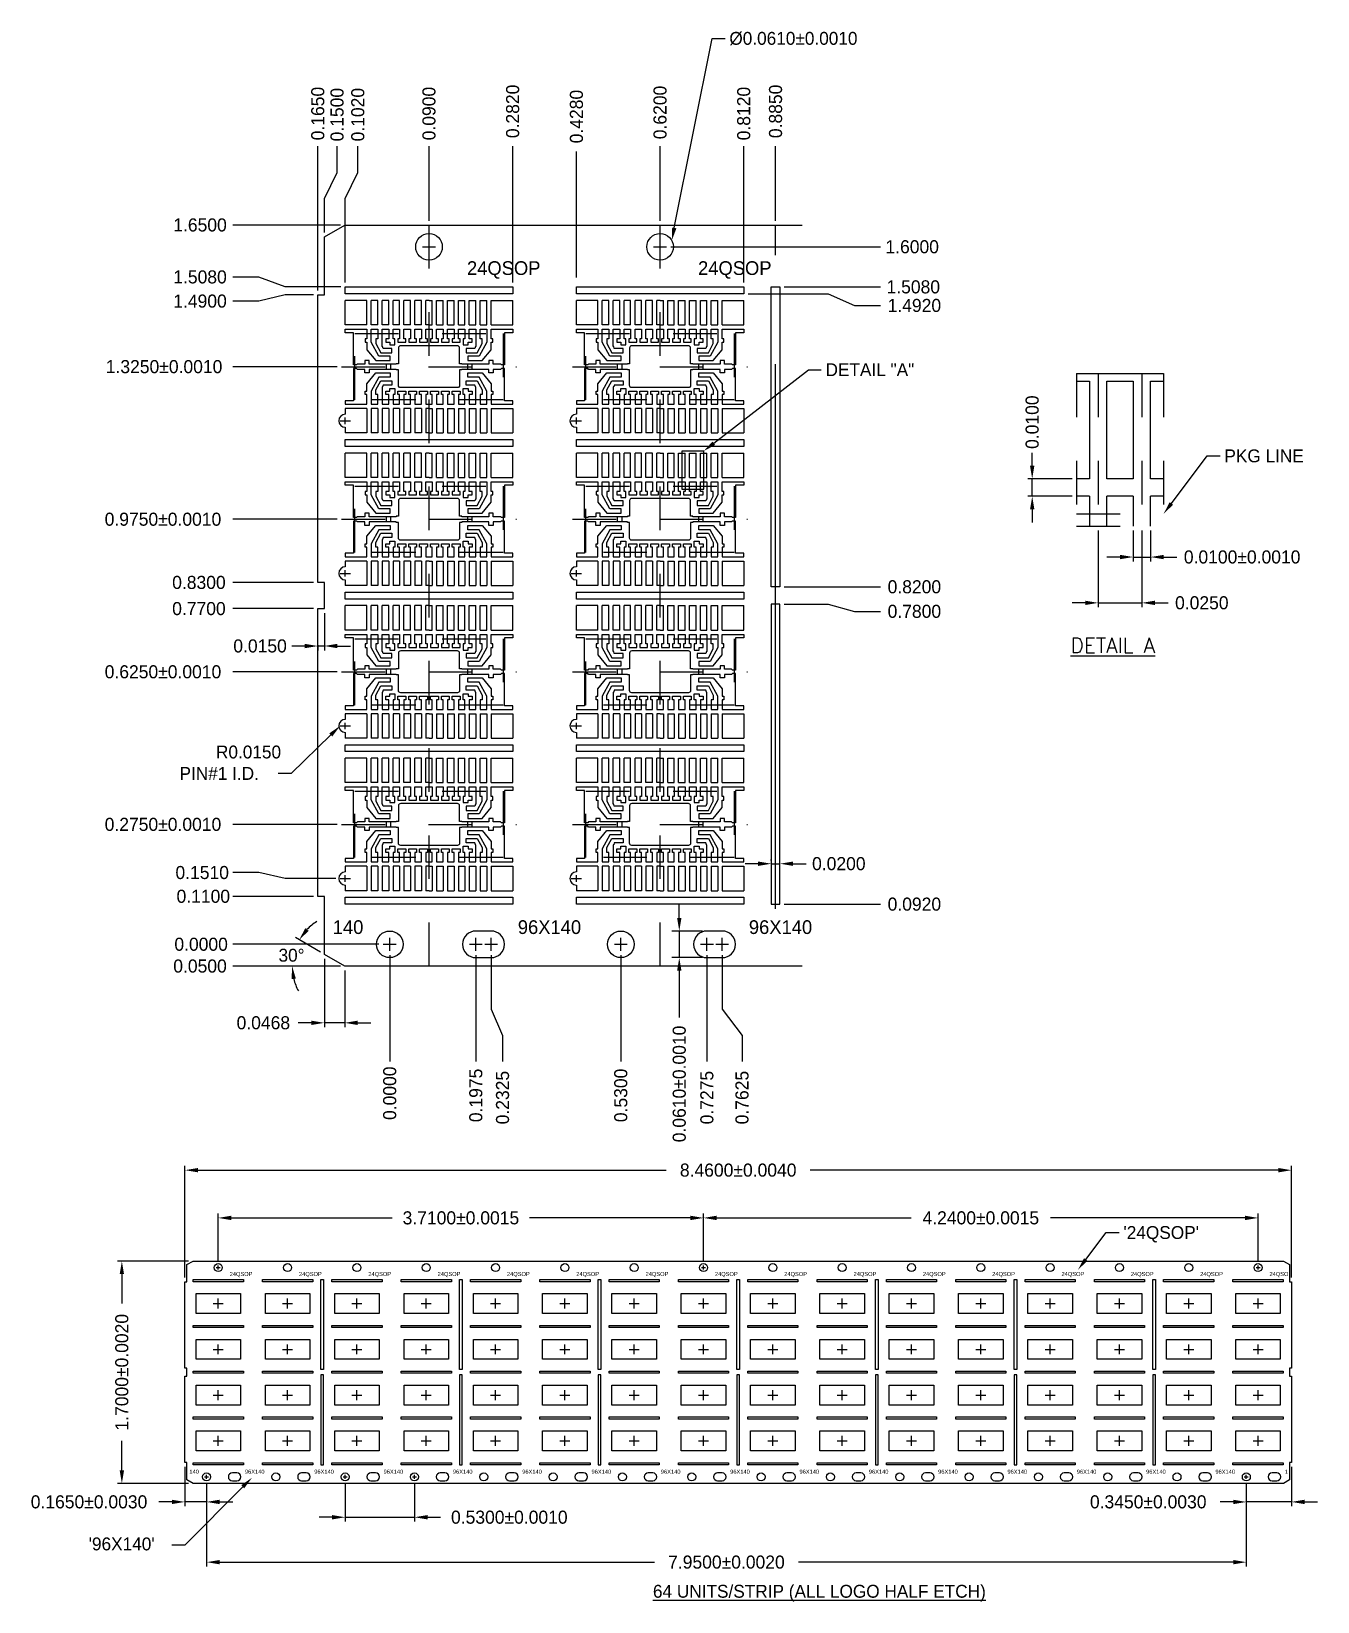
# Model space of a CAD drawing. Extents: x -4.27 to -1.32, y -3.39 to 0.21.
import ezdxf
from ezdxf.enums import TextEntityAlignment as Align

# ---------------------------------------------------------------- set-up
doc = ezdxf.new("R2010")
doc.units = 0
doc.header["$MEASUREMENT"] = 0
doc.linetypes.add('CENTER', pattern=[2, 1.25, -0.25, 0.25, -0.25])
doc.layers.add('1', color=7, linetype='Continuous')
doc.layers.add('1D', color=4, linetype='Continuous')
doc.styles.add('SIMPLEX', font='SIMPLEX')

msp = doc.modelspace()

# ---------------------------------------------------------------- texts
at = {"layer": '1D', "color": 4, "linetype": 'Continuous'}
for s, height, p in [('24QSOP', 0.0315, (-3.2679, -0.3478)), ('24QSOP', 0.0315, (-2.7379, -0.3478)), ('140', 0.0315, (-3.5758, -1.8596)), ('96X140', 0.0315, (-3.1513, -1.8596)), ('96X140', 0.0315, (-2.6213, -1.8596)), ('24QSOP', 0.00945, (-3.8122, -2.6443)), ('24QSOP', 0.00945, (-3.6532, -2.6443)), ('24QSOP', 0.00945, (-3.4942, -2.6443)), ('24QSOP', 0.00945, (-3.3352, -2.6443)), ('24QSOP', 0.00945, (-3.1762, -2.6443)), ('24QSOP', 0.00945, (-3.0172, -2.6443)), ('24QSOP', 0.00945, (-2.8582, -2.6443)), ('24QSOP', 0.00945, (-2.6992, -2.6443)), ('24QSOP', 0.00945, (-2.5402, -2.6443)), ('24QSOP', 0.00945, (-2.3812, -2.6443)), ('24QSOP', 0.00945, (-2.2222, -2.6443)), ('24QSOP', 0.00945, (-2.0632, -2.6443)), ('24QSOP', 0.00945, (-1.9042, -2.6443)), ('24QSOP', 0.00945, (-1.7452, -2.6443)), ('24QSOP', 0.00945, (-1.5862, -2.6443)), ('24QSO', 0.00945, (-1.4272, -2.6443)), ('140', 0.00945, (-3.9046, -3.0978)), ('96X140', 0.00945, (-3.7772, -3.0978)), ('96X140', 0.00945, (-3.6182, -3.0978)), ('96X140', 0.00945, (-3.4592, -3.0978)), ('96X140', 0.00945, (-3.3002, -3.0978)), ('96X140', 0.00945, (-3.1412, -3.0978)), ('96X140', 0.00945, (-2.9822, -3.0978)), ('96X140', 0.00945, (-2.8232, -3.0978)), ('96X140', 0.00945, (-2.6642, -3.0978)), ('96X140', 0.00945, (-2.5052, -3.0978)), ('96X140', 0.00945, (-2.3462, -3.0978)), ('96X140', 0.00945, (-2.1872, -3.0978)), ('96X140', 0.00945, (-2.0282, -3.0978)), ('96X140', 0.00945, (-1.8692, -3.0978)), ('96X140', 0.00945, (-1.7102, -3.0978)), ('96X140', 0.00945, (-1.5512, -3.0978)), ('1', 0.00945, (-1.3922, -3.0978))]:
    msp.add_text(s, height=height, dxfattribs=at).set_placement(p)
at = {"layer": '1D'}
for s, p in [('DETAIL "A"', (-2.4455, -0.5799)), ('PKG LINE', (-1.5306, -0.7776)), ('R0.0150', (-3.8436, -1.4569)), ('PIN#1 I.D.', (-3.9273, -1.5061)), ("'24QSOP'", (-1.7621, -2.5592)), ("'96X140'", (-4.1356, -3.2735))]:
    msp.add_text(s, height=0.02953, dxfattribs=at).set_placement(p)
at = {"layer": '1D', "style": 'SIMPLEX'}
msp.add_text('%%UDETAIL A', height=0.034016, dxfattribs=at).set_placement((-1.8836, -1.2145))
at = {"layer": '1D'}
msp.add_text('%%U64 UNITS/STRIP (ALL LOGO HALF ETCH)', height=0.029528, dxfattribs=at).set_placement((-2.4596, -3.3674), align=Align.MIDDLE_CENTER)
at = {"layer": '1D', "insert": (-2.6661, 0.2097), "char_height": 0.029528, "width": 0.11811, "attachment_point": 1}
msp.add_mtext('\\A1;%%C0.0610%%P0.0010', dxfattribs=at)
at = {"layer": '1D', "char_height": 0.03, "attachment_point": 5, "rotation": 90}
for s, insert in [('\\A1;0.1650', (-3.61, 0.0224)), ('\\A1;0.1500', (-3.5658, 0.0199)), ('\\A1;0.1020', (-3.5182, 0.0199)), ('\\A1;0.0900', (-3.355, 0.0224)), ('\\A1;0.2820', (-3.163, 0.0274)), ('\\A1;0.4280', (-3.0167, 0.0155)), ('\\A1;0.6200', (-2.825, 0.0249)), ('\\A1;0.8120', (-2.633, 0.0224)), ('\\A1;0.8850', (-2.56, 0.0274)), ('\\A1;0.0100', (-1.9714, -0.6855)), ('\\A1;0.0610%%p0.0010', (-2.7809, -2.2036)), ('\\A1;0.0000', (-3.445, -2.2249)), ('\\A1;0.1975', (-3.2475, -2.2299)), ('\\A1;0.2325', (-3.1862, -2.2349)), ('\\A1;0.5300', (-2.915, -2.2299)), ('\\A1;0.7275', (-2.7175, -2.2349)), ('\\A1;0.7625', (-2.6369, -2.2349)), ('\\A1;1.7000%%P0.0020', (-4.0595, -2.8649))]:
    msp.add_mtext(s, dxfattribs=dict(at, insert=insert))
at = {"layer": '1D', "attachment_point": 5}
for s, insert, char_height in [('\\A1;1.6500', (-3.8802, -0.2333), 0.03), ('\\A1;1.6000', (-2.2467, -0.2833), 0.03), ('\\A1;1.5080', (-3.8802, -0.3525), 0.03), ('\\A1;1.5080', (-2.2442, -0.3753), 0.03), ('\\A1;1.4900', (-3.8802, -0.4079), 0.03), ('\\A1;1.4920', (-2.2417, -0.4179), 0.03), ('\\A1;1.3250%%p0.0010', (-3.9627, -0.5583), 0.03), ('\\A1;0.9750%%p0.0010', (-3.9652, -0.9083), 0.03), ('\\A1;0.0100%%P0.0010', (-1.4899, -0.9949), 0.03), ('\\A1;0.8300', (-3.8827, -1.0533), 0.03), ('\\A1;0.8200', (-2.2417, -1.0633), 0.03), ('\\A1;0.7700', (-3.8827, -1.1133), 0.03), ('\\A1;0.7800', (-2.2417, -1.1196), 0.03), ('\\A1;0.0250', (-1.5824, -1.1), 0.03), ('\\A1;0.0150', (-3.7425, -1.199), 0.03), ('\\A1;0.6250%%P0.0010', (-3.9652, -1.2583), 0.03), ('\\A1;0.2750%%p0.0010', (-3.9652, -1.6083), 0.03), ('\\A1;0.0200', (-2.415, -1.6984), 0.03), ('\\A1;0.1510', (-3.8752, -1.7188), 0.03), ('\\A1;0.1100', (-3.8727, -1.7733), 0.03), ('\\A1;0.0920', (-2.2417, -1.7913), 0.03), ('\\A1;0.0000', (-3.8777, -1.8833), 0.03), ('\\A1;30%%D', (-3.6703, -1.9085), 0.02953), ('\\A1;0.0500', (-3.8802, -1.9333), 0.03), ('\\A1;0.0468', (-3.735, -2.0634), 0.03), ('\\A1;8.4600%%P0.0040', (-2.6458, -2.4014), 0.03), ('\\A1;3.7100%%p0.0015', (-3.2818, -2.5109), 0.03), ('\\A1;4.2400%%P0.0015', (-2.0893, -2.5109), 0.03), ('\\A1;0.1650%%p0.0030', (-4.1348, -3.1624), 0.03), ('\\A1;0.3450%%p0.0030', (-1.7053, -3.1624), 0.03), ('\\A1;0.5300%%P0.0010', (-3.1708, -3.1976), 0.03), ('\\A1;7.9500%%P0.0020', (-2.6728, -3.3006), 0.03)]:
    msp.add_mtext(s, dxfattribs=dict(at, insert=insert, char_height=char_height))

# ---------------------------------------------------------------- linework, layer by layer
at = {"layer": '1'}
for p, q in [((-3.4975, -0.4063), (-3.547, -0.4063)), ((-3.547, -0.4623), (-3.547, -0.4063)), ((-3.4975, -0.4623), (-3.4975, -0.4063)), ((-3.4725, -0.4063), (-3.4875, -0.4063)), ((-3.4875, -0.4623), (-3.4875, -0.4063)), ((-3.4725, -0.4623), (-3.4725, -0.4063)), ((-3.4475, -0.4063), (-3.4625, -0.4063)), ((-3.4625, -0.4623), (-3.4625, -0.4063)), ((-3.4475, -0.4623), (-3.4475, -0.4063)), ((-3.4225, -0.4063), (-3.4375, -0.4063)), ((-3.4375, -0.4623), (-3.4375, -0.4063)), ((-3.4225, -0.4623), (-3.4225, -0.4063)), ((-3.3975, -0.4063), (-3.4125, -0.4063)), ((-3.4125, -0.4623), (-3.4125, -0.4063)), ((-3.3975, -0.4623), (-3.3975, -0.4063)), ((-3.3725, -0.4063), (-3.3875, -0.4063)), ((-3.3875, -0.4623), (-3.3875, -0.4063)), ((-3.3725, -0.4623), (-3.3725, -0.4063)), ((-3.355, -0.4063), (-3.3625, -0.4063)), ((-3.3625, -0.4623), (-3.3625, -0.4063)), ((-3.355, -0.4063), (-3.3475, -0.4063)), ((-3.3475, -0.4623), (-3.3475, -0.4063)), ((-3.3375, -0.4063), (-3.3225, -0.4063)), ((-3.3375, -0.4623), (-3.3375, -0.4063)), ((-3.3225, -0.4623), (-3.3225, -0.4063)), ((-3.3125, -0.4063), (-3.2975, -0.4063)), ((-3.3125, -0.4623), (-3.3125, -0.4063)), ((-3.2975, -0.4623), (-3.2975, -0.4063)), ((-3.2875, -0.4063), (-3.2725, -0.4063)), ((-3.2875, -0.4623), (-3.2875, -0.4063)), ((-3.2725, -0.4623), (-3.2725, -0.4063)), ((-3.2625, -0.4063), (-3.2475, -0.4063)), ((-3.2625, -0.4623), (-3.2625, -0.4063)), ((-3.2475, -0.4623), (-3.2475, -0.4063)), ((-3.2375, -0.4063), (-3.2225, -0.4063)), ((-3.2375, -0.4623), (-3.2375, -0.4063)), ((-3.2225, -0.4623), (-3.2225, -0.4063)), ((-3.2125, -0.4063), (-3.163, -0.4063)), ((-3.2125, -0.4623), (-3.2125, -0.4063)), ((-3.163, -0.4623), (-3.163, -0.4063)), ((-2.9675, -0.4063), (-3.017, -0.4063)), ((-3.017, -0.4623), (-3.017, -0.4063)), ((-2.9675, -0.4623), (-2.9675, -0.4063)), ((-2.9425, -0.4063), (-2.9575, -0.4063)), ((-2.9575, -0.4623), (-2.9575, -0.4063)), ((-2.9425, -0.4623), (-2.9425, -0.4063)), ((-2.9175, -0.4063), (-2.9325, -0.4063)), ((-2.9325, -0.4623), (-2.9325, -0.4063)), ((-2.9175, -0.4623), (-2.9175, -0.4063)), ((-2.8925, -0.4063), (-2.9075, -0.4063)), ((-2.9075, -0.4623), (-2.9075, -0.4063)), ((-2.8925, -0.4623), (-2.8925, -0.4063)), ((-2.8675, -0.4063), (-2.8825, -0.4063)), ((-2.8825, -0.4623), (-2.8825, -0.4063)), ((-2.8675, -0.4623), (-2.8675, -0.4063)), ((-2.8425, -0.4063), (-2.8575, -0.4063)), ((-2.8575, -0.4623), (-2.8575, -0.4063)), ((-2.8425, -0.4623), (-2.8425, -0.4063)), ((-2.825, -0.4063), (-2.8325, -0.4063)), ((-2.8325, -0.4623), (-2.8325, -0.4063)), ((-2.825, -0.4063), (-2.8175, -0.4063)), ((-2.8175, -0.4623), (-2.8175, -0.4063)), ((-2.8075, -0.4063), (-2.7925, -0.4063)), ((-2.8075, -0.4623), (-2.8075, -0.4063)), ((-2.7925, -0.4623), (-2.7925, -0.4063)), ((-2.7825, -0.4063), (-2.7675, -0.4063)), ((-2.7825, -0.4623), (-2.7825, -0.4063)), ((-2.7675, -0.4623), (-2.7675, -0.4063)), ((-2.7575, -0.4063), (-2.7425, -0.4063)), ((-2.7575, -0.4623), (-2.7575, -0.4063)), ((-2.7425, -0.4623), (-2.7425, -0.4063)), ((-2.7325, -0.4063), (-2.7175, -0.4063)), ((-2.7325, -0.4623), (-2.7325, -0.4063)), ((-2.7175, -0.4623), (-2.7175, -0.4063)), ((-2.7075, -0.4063), (-2.6925, -0.4063)), ((-2.7075, -0.4623), (-2.7075, -0.4063)), ((-2.6925, -0.4623), (-2.6925, -0.4063)), ((-2.6825, -0.4063), (-2.633, -0.4063)), ((-2.6825, -0.4623), (-2.6825, -0.4063)), ((-2.633, -0.4623), (-2.633, -0.4063)), ((-3.4975, -0.4623), (-3.547, -0.4623)), ((-3.4975, -0.4623), (-3.547, -0.4623)), ((-3.4725, -0.4623), (-3.4875, -0.4623)), ((-3.4475, -0.4623), (-3.4625, -0.4623)), ((-3.4225, -0.4623), (-3.4375, -0.4623)), ((-3.3975, -0.4623), (-3.4125, -0.4623)), ((-3.3725, -0.4623), (-3.3875, -0.4623)), ((-3.355, -0.4623), (-3.3625, -0.4623)), ((-3.355, -0.4623), (-3.3475, -0.4623)), ((-3.3375, -0.4623), (-3.3225, -0.4623)), ((-3.3125, -0.4623), (-3.2975, -0.4623)), ((-3.2875, -0.4623), (-3.2725, -0.4623)), ((-3.2625, -0.4623), (-3.2475, -0.4623)), ((-3.2375, -0.4623), (-3.2225, -0.4623)), ((-3.2125, -0.4623), (-3.163, -0.4623)), ((-2.9675, -0.4623), (-3.017, -0.4623)), ((-2.9675, -0.4623), (-3.017, -0.4623)), ((-2.9425, -0.4623), (-2.9575, -0.4623)), ((-2.9175, -0.4623), (-2.9325, -0.4623)), ((-2.8925, -0.4623), (-2.9075, -0.4623)), ((-2.8675, -0.4623), (-2.8825, -0.4623)), ((-2.8425, -0.4623), (-2.8575, -0.4623)), ((-2.825, -0.4623), (-2.8325, -0.4623)), ((-2.825, -0.4623), (-2.8175, -0.4623)), ((-2.8075, -0.4623), (-2.7925, -0.4623)), ((-2.7825, -0.4623), (-2.7675, -0.4623)), ((-2.7575, -0.4623), (-2.7425, -0.4623)), ((-2.7325, -0.4623), (-2.7175, -0.4623)), ((-2.7075, -0.4623), (-2.6925, -0.4623)), ((-2.6825, -0.4623), (-2.633, -0.4623)), ((-3.4975, -0.6543), (-3.547, -0.6543)), ((-3.547, -0.6543), (-3.547, -0.6673)), ((-3.4975, -0.6543), (-3.4975, -0.7103)), ((-3.4725, -0.6543), (-3.4875, -0.6543)), ((-3.4875, -0.6543), (-3.4875, -0.7103)), ((-3.4725, -0.6543), (-3.4725, -0.7103)), ((-3.4475, -0.6543), (-3.4625, -0.6543)), ((-3.4625, -0.6543), (-3.4625, -0.7103)), ((-3.4475, -0.6543), (-3.4475, -0.7103)), ((-3.4375, -0.6543), (-3.4375, -0.7103)), ((-3.4225, -0.6543), (-3.4375, -0.6543)), ((-3.4225, -0.6543), (-3.4225, -0.7103)), ((-3.4125, -0.6543), (-3.4125, -0.7103)), ((-3.3975, -0.6543), (-3.4125, -0.6543)), ((-3.3975, -0.6543), (-3.3975, -0.7103)), ((-3.3875, -0.6543), (-3.3875, -0.7103)), ((-3.3725, -0.6543), (-3.3875, -0.6543)), ((-3.3725, -0.6543), (-3.3725, -0.7103)), ((-3.3625, -0.6543), (-3.3625, -0.7103)), ((-3.355, -0.6543), (-3.3625, -0.6543)), ((-3.355, -0.6543), (-3.3475, -0.6543)), ((-3.3475, -0.6543), (-3.3475, -0.7103)), ((-3.3375, -0.6543), (-3.3375, -0.7103)), ((-3.3375, -0.6543), (-3.3225, -0.6543)), ((-3.3225, -0.6543), (-3.3225, -0.7103)), ((-3.3125, -0.6543), (-3.3125, -0.7103)), ((-3.3125, -0.6543), (-3.2975, -0.6543)), ((-3.2975, -0.6543), (-3.2975, -0.7103)), ((-3.2875, -0.6543), (-3.2875, -0.7103)), ((-3.2875, -0.6543), (-3.2725, -0.6543)), ((-3.2725, -0.6543), (-3.2725, -0.7103)), ((-3.2625, -0.6543), (-3.2625, -0.7103)), ((-3.2625, -0.6543), (-3.2475, -0.6543)), ((-3.2475, -0.6543), (-3.2475, -0.7103)), ((-3.2375, -0.6543), (-3.2375, -0.7103)), ((-3.2375, -0.6543), (-3.2225, -0.6543)), ((-3.2225, -0.6543), (-3.2225, -0.7103)), ((-3.2125, -0.6543), (-3.2125, -0.7103)), ((-3.2125, -0.6543), (-3.163, -0.6543)), ((-3.163, -0.6543), (-3.163, -0.7103)), ((-2.9675, -0.6543), (-3.017, -0.6543)), ((-3.017, -0.6543), (-3.017, -0.6673)), ((-2.9675, -0.6543), (-2.9675, -0.7103)), ((-2.9425, -0.6543), (-2.9575, -0.6543)), ((-2.9575, -0.6543), (-2.9575, -0.7103)), ((-2.9425, -0.6543), (-2.9425, -0.7103)), ((-2.9175, -0.6543), (-2.9325, -0.6543)), ((-2.9325, -0.6543), (-2.9325, -0.7103)), ((-2.9175, -0.6543), (-2.9175, -0.7103)), ((-2.9075, -0.6543), (-2.9075, -0.7103)), ((-2.8925, -0.6543), (-2.9075, -0.6543)), ((-2.8925, -0.6543), (-2.8925, -0.7103)), ((-2.8825, -0.6543), (-2.8825, -0.7103)), ((-2.8675, -0.6543), (-2.8825, -0.6543)), ((-2.8675, -0.6543), (-2.8675, -0.7103)), ((-2.8575, -0.6543), (-2.8575, -0.7103)), ((-2.8425, -0.6543), (-2.8575, -0.6543)), ((-2.8425, -0.6543), (-2.8425, -0.7103)), ((-2.8325, -0.6543), (-2.8325, -0.7103)), ((-2.825, -0.6543), (-2.8325, -0.6543)), ((-2.825, -0.6543), (-2.8175, -0.6543)), ((-2.8175, -0.6543), (-2.8175, -0.7103)), ((-2.8075, -0.6543), (-2.8075, -0.7103)), ((-2.8075, -0.6543), (-2.7925, -0.6543)), ((-2.7925, -0.6543), (-2.7925, -0.7103)), ((-2.7825, -0.6543), (-2.7825, -0.7103)), ((-2.7825, -0.6543), (-2.7675, -0.6543)), ((-2.7675, -0.6543), (-2.7675, -0.7103)), ((-2.7575, -0.6543), (-2.7575, -0.7103)), ((-2.7575, -0.6543), (-2.7425, -0.6543)), ((-2.7425, -0.6543), (-2.7425, -0.7103)), ((-2.7325, -0.6543), (-2.7325, -0.7103)), ((-2.7325, -0.6543), (-2.7175, -0.6543)), ((-2.7175, -0.6543), (-2.7175, -0.7103)), ((-2.7075, -0.6543), (-2.7075, -0.7103)), ((-2.7075, -0.6543), (-2.6925, -0.6543)), ((-2.6925, -0.6543), (-2.6925, -0.7103)), ((-2.6825, -0.6543), (-2.6825, -0.7103)), ((-2.6825, -0.6543), (-2.633, -0.6543)), ((-2.633, -0.6543), (-2.633, -0.7103)), ((-3.547, -0.6973), (-3.547, -0.7103)), ((-3.4975, -0.7103), (-3.547, -0.7103)), ((-3.4725, -0.7103), (-3.4875, -0.7103)), ((-3.4475, -0.7103), (-3.4625, -0.7103)), ((-3.4225, -0.7103), (-3.4375, -0.7103)), ((-3.3975, -0.7103), (-3.4125, -0.7103)), ((-3.3725, -0.7103), (-3.3875, -0.7103)), ((-3.355, -0.7103), (-3.3625, -0.7103)), ((-3.355, -0.7103), (-3.3475, -0.7103)), ((-3.3375, -0.7103), (-3.3225, -0.7103)), ((-3.3125, -0.7103), (-3.2975, -0.7103)), ((-3.2875, -0.7103), (-3.2725, -0.7103)), ((-3.2625, -0.7103), (-3.2475, -0.7103)), ((-3.2375, -0.7103), (-3.2225, -0.7103)), ((-3.2125, -0.7103), (-3.163, -0.7103)), ((-3.017, -0.6973), (-3.017, -0.7103)), ((-2.9675, -0.7103), (-3.017, -0.7103)), ((-2.9425, -0.7103), (-2.9575, -0.7103)), ((-2.9175, -0.7103), (-2.9325, -0.7103)), ((-2.8925, -0.7103), (-2.9075, -0.7103)), ((-2.8675, -0.7103), (-2.8825, -0.7103)), ((-2.8425, -0.7103), (-2.8575, -0.7103)), ((-2.825, -0.7103), (-2.8325, -0.7103)), ((-2.825, -0.7103), (-2.8175, -0.7103)), ((-2.8075, -0.7103), (-2.7925, -0.7103)), ((-2.7825, -0.7103), (-2.7675, -0.7103)), ((-2.7575, -0.7103), (-2.7425, -0.7103)), ((-2.7325, -0.7103), (-2.7175, -0.7103)), ((-2.7075, -0.7103), (-2.6925, -0.7103)), ((-2.6825, -0.7103), (-2.633, -0.7103)), ((-3.4975, -0.7563), (-3.547, -0.7563)), ((-3.547, -0.8123), (-3.547, -0.7563)), ((-3.4975, -0.8123), (-3.4975, -0.7563)), ((-3.4725, -0.7563), (-3.4875, -0.7563)), ((-3.4875, -0.8123), (-3.4875, -0.7563)), ((-3.4725, -0.8123), (-3.4725, -0.7563)), ((-3.4475, -0.7563), (-3.4625, -0.7563)), ((-3.4625, -0.8123), (-3.4625, -0.7563)), ((-3.4475, -0.8123), (-3.4475, -0.7563)), ((-3.4225, -0.7563), (-3.4375, -0.7563)), ((-3.4375, -0.8123), (-3.4375, -0.7563)), ((-3.4225, -0.8123), (-3.4225, -0.7563)), ((-3.3975, -0.7563), (-3.4125, -0.7563)), ((-3.4125, -0.8123), (-3.4125, -0.7563)), ((-3.3975, -0.8123), (-3.3975, -0.7563)), ((-3.3725, -0.7563), (-3.3875, -0.7563)), ((-3.3875, -0.8123), (-3.3875, -0.7563)), ((-3.3725, -0.8123), (-3.3725, -0.7563)), ((-3.355, -0.7563), (-3.3625, -0.7563)), ((-3.3625, -0.8123), (-3.3625, -0.7563)), ((-3.355, -0.7563), (-3.3475, -0.7563)), ((-3.3475, -0.8123), (-3.3475, -0.7563)), ((-3.3375, -0.7563), (-3.3225, -0.7563)), ((-3.3375, -0.8123), (-3.3375, -0.7563)), ((-3.3225, -0.8123), (-3.3225, -0.7563)), ((-3.3125, -0.7563), (-3.2975, -0.7563)), ((-3.3125, -0.8123), (-3.3125, -0.7563)), ((-3.2975, -0.8123), (-3.2975, -0.7563)), ((-3.2875, -0.7563), (-3.2725, -0.7563)), ((-3.2875, -0.8123), (-3.2875, -0.7563)), ((-3.2725, -0.8123), (-3.2725, -0.7563)), ((-3.2625, -0.7563), (-3.2475, -0.7563)), ((-3.2625, -0.8123), (-3.2625, -0.7563)), ((-3.2475, -0.8123), (-3.2475, -0.7563)), ((-3.2375, -0.7563), (-3.2225, -0.7563)), ((-3.2375, -0.8123), (-3.2375, -0.7563)), ((-3.2225, -0.8123), (-3.2225, -0.7563)), ((-3.2125, -0.7563), (-3.163, -0.7563)), ((-3.2125, -0.8123), (-3.2125, -0.7563)), ((-3.163, -0.8123), (-3.163, -0.7563)), ((-2.9675, -0.7563), (-3.017, -0.7563)), ((-3.017, -0.8123), (-3.017, -0.7563)), ((-2.9675, -0.8123), (-2.9675, -0.7563)), ((-2.9425, -0.7563), (-2.9575, -0.7563)), ((-2.9575, -0.8123), (-2.9575, -0.7563)), ((-2.9425, -0.8123), (-2.9425, -0.7563)), ((-2.9175, -0.7563), (-2.9325, -0.7563)), ((-2.9325, -0.8123), (-2.9325, -0.7563)), ((-2.9175, -0.8123), (-2.9175, -0.7563)), ((-2.8925, -0.7563), (-2.9075, -0.7563)), ((-2.9075, -0.8123), (-2.9075, -0.7563)), ((-2.8925, -0.8123), (-2.8925, -0.7563)), ((-2.8675, -0.7563), (-2.8825, -0.7563)), ((-2.8825, -0.8123), (-2.8825, -0.7563)), ((-2.8675, -0.8123), (-2.8675, -0.7563)), ((-2.8425, -0.7563), (-2.8575, -0.7563)), ((-2.8575, -0.8123), (-2.8575, -0.7563)), ((-2.8425, -0.8123), (-2.8425, -0.7563)), ((-2.825, -0.7563), (-2.8325, -0.7563)), ((-2.8325, -0.8123), (-2.8325, -0.7563)), ((-2.825, -0.7563), (-2.8175, -0.7563)), ((-2.8175, -0.8123), (-2.8175, -0.7563)), ((-2.8075, -0.7563), (-2.7925, -0.7563)), ((-2.8075, -0.8123), (-2.8075, -0.7563)), ((-2.7925, -0.8123), (-2.7925, -0.7563)), ((-2.7825, -0.7563), (-2.7675, -0.7563)), ((-2.7825, -0.8123), (-2.7825, -0.7563)), ((-2.7675, -0.8123), (-2.7675, -0.7563)), ((-2.7575, -0.7563), (-2.7425, -0.7563)), ((-2.7575, -0.8123), (-2.7575, -0.7563)), ((-2.7425, -0.8123), (-2.7425, -0.7563)), ((-2.7325, -0.7563), (-2.7175, -0.7563)), ((-2.7325, -0.8123), (-2.7325, -0.7563)), ((-2.7175, -0.8123), (-2.7175, -0.7563)), ((-2.7075, -0.7563), (-2.6925, -0.7563)), ((-2.7075, -0.8123), (-2.7075, -0.7563)), ((-2.6925, -0.8123), (-2.6925, -0.7563)), ((-2.6825, -0.7563), (-2.633, -0.7563)), ((-2.6825, -0.8123), (-2.6825, -0.7563)), ((-2.633, -0.8123), (-2.633, -0.7563)), ((-3.4975, -0.8123), (-3.547, -0.8123)), ((-3.4975, -0.8123), (-3.547, -0.8123)), ((-3.4725, -0.8123), (-3.4875, -0.8123)), ((-3.4475, -0.8123), (-3.4625, -0.8123)), ((-3.4225, -0.8123), (-3.4375, -0.8123)), ((-3.3975, -0.8123), (-3.4125, -0.8123)), ((-3.3725, -0.8123), (-3.3875, -0.8123)), ((-3.355, -0.8123), (-3.3625, -0.8123)), ((-3.355, -0.8123), (-3.3475, -0.8123)), ((-3.3375, -0.8123), (-3.3225, -0.8123)), ((-3.3125, -0.8123), (-3.2975, -0.8123)), ((-3.2875, -0.8123), (-3.2725, -0.8123)), ((-3.2625, -0.8123), (-3.2475, -0.8123)), ((-3.2375, -0.8123), (-3.2225, -0.8123)), ((-3.2125, -0.8123), (-3.163, -0.8123)), ((-2.9675, -0.8123), (-3.017, -0.8123)), ((-2.9675, -0.8123), (-3.017, -0.8123)), ((-2.9425, -0.8123), (-2.9575, -0.8123)), ((-2.9175, -0.8123), (-2.9325, -0.8123)), ((-2.8925, -0.8123), (-2.9075, -0.8123)), ((-2.8675, -0.8123), (-2.8825, -0.8123)), ((-2.8425, -0.8123), (-2.8575, -0.8123)), ((-2.825, -0.8123), (-2.8325, -0.8123)), ((-2.825, -0.8123), (-2.8175, -0.8123)), ((-2.8075, -0.8123), (-2.7925, -0.8123)), ((-2.7825, -0.8123), (-2.7675, -0.8123)), ((-2.7575, -0.8123), (-2.7425, -0.8123)), ((-2.7325, -0.8123), (-2.7175, -0.8123)), ((-2.7075, -0.8123), (-2.6925, -0.8123)), ((-2.6825, -0.8123), (-2.633, -0.8123)), ((-3.4975, -1.0043), (-3.547, -1.0043)), ((-3.547, -1.0043), (-3.547, -1.0173)), ((-3.4975, -1.0043), (-3.4975, -1.0603)), ((-3.4725, -1.0043), (-3.4875, -1.0043)), ((-3.4875, -1.0043), (-3.4875, -1.0603)), ((-3.4725, -1.0043), (-3.4725, -1.0603)), ((-3.4475, -1.0043), (-3.4625, -1.0043)), ((-3.4625, -1.0043), (-3.4625, -1.0603)), ((-3.4475, -1.0043), (-3.4475, -1.0603)), ((-3.4375, -1.0043), (-3.4375, -1.0603)), ((-3.4225, -1.0043), (-3.4375, -1.0043)), ((-3.4225, -1.0043), (-3.4225, -1.0603)), ((-3.4125, -1.0043), (-3.4125, -1.0603)), ((-3.3975, -1.0043), (-3.4125, -1.0043)), ((-3.3975, -1.0043), (-3.3975, -1.0603)), ((-3.3875, -1.0043), (-3.3875, -1.0603)), ((-3.3725, -1.0043), (-3.3875, -1.0043)), ((-3.3725, -1.0043), (-3.3725, -1.0603)), ((-3.3625, -1.0043), (-3.3625, -1.0603)), ((-3.355, -1.0043), (-3.3625, -1.0043)), ((-3.355, -1.0043), (-3.3475, -1.0043)), ((-3.3475, -1.0043), (-3.3475, -1.0603)), ((-3.3375, -1.0043), (-3.3375, -1.0603)), ((-3.3375, -1.0043), (-3.3225, -1.0043)), ((-3.3225, -1.0043), (-3.3225, -1.0603)), ((-3.3125, -1.0043), (-3.3125, -1.0603)), ((-3.3125, -1.0043), (-3.2975, -1.0043)), ((-3.2975, -1.0043), (-3.2975, -1.0603)), ((-3.2875, -1.0043), (-3.2875, -1.0603)), ((-3.2875, -1.0043), (-3.2725, -1.0043)), ((-3.2725, -1.0043), (-3.2725, -1.0603)), ((-3.2625, -1.0043), (-3.2625, -1.0603)), ((-3.2625, -1.0043), (-3.2475, -1.0043)), ((-3.2475, -1.0043), (-3.2475, -1.0603)), ((-3.2375, -1.0043), (-3.2375, -1.0603)), ((-3.2375, -1.0043), (-3.2225, -1.0043)), ((-3.2225, -1.0043), (-3.2225, -1.0603)), ((-3.2125, -1.0043), (-3.2125, -1.0603)), ((-3.2125, -1.0043), (-3.163, -1.0043)), ((-3.163, -1.0043), (-3.163, -1.0603)), ((-2.9675, -1.0043), (-3.017, -1.0043)), ((-3.017, -1.0043), (-3.017, -1.0173)), ((-2.9675, -1.0043), (-2.9675, -1.0603)), ((-2.9425, -1.0043), (-2.9575, -1.0043)), ((-2.9575, -1.0043), (-2.9575, -1.0603)), ((-2.9425, -1.0043), (-2.9425, -1.0603)), ((-2.9175, -1.0043), (-2.9325, -1.0043)), ((-2.9325, -1.0043), (-2.9325, -1.0603)), ((-2.9175, -1.0043), (-2.9175, -1.0603)), ((-2.9075, -1.0043), (-2.9075, -1.0603)), ((-2.8925, -1.0043), (-2.9075, -1.0043)), ((-2.8925, -1.0043), (-2.8925, -1.0603)), ((-2.8825, -1.0043), (-2.8825, -1.0603)), ((-2.8675, -1.0043), (-2.8825, -1.0043)), ((-2.8675, -1.0043), (-2.8675, -1.0603)), ((-2.8575, -1.0043), (-2.8575, -1.0603)), ((-2.8425, -1.0043), (-2.8575, -1.0043)), ((-2.8425, -1.0043), (-2.8425, -1.0603)), ((-2.8325, -1.0043), (-2.8325, -1.0603)), ((-2.825, -1.0043), (-2.8325, -1.0043)), ((-2.825, -1.0043), (-2.8175, -1.0043)), ((-2.8175, -1.0043), (-2.8175, -1.0603)), ((-2.8075, -1.0043), (-2.8075, -1.0603)), ((-2.8075, -1.0043), (-2.7925, -1.0043)), ((-2.7925, -1.0043), (-2.7925, -1.0603)), ((-2.7825, -1.0043), (-2.7825, -1.0603)), ((-2.7825, -1.0043), (-2.7675, -1.0043)), ((-2.7675, -1.0043), (-2.7675, -1.0603)), ((-2.7575, -1.0043), (-2.7575, -1.0603)), ((-2.7575, -1.0043), (-2.7425, -1.0043)), ((-2.7425, -1.0043), (-2.7425, -1.0603)), ((-2.7325, -1.0043), (-2.7325, -1.0603)), ((-2.7325, -1.0043), (-2.7175, -1.0043)), ((-2.7175, -1.0043), (-2.7175, -1.0603)), ((-2.7075, -1.0043), (-2.7075, -1.0603)), ((-2.7075, -1.0043), (-2.6925, -1.0043)), ((-2.6925, -1.0043), (-2.6925, -1.0603)), ((-2.6825, -1.0043), (-2.6825, -1.0603)), ((-2.6825, -1.0043), (-2.633, -1.0043)), ((-2.633, -1.0043), (-2.633, -1.0603)), ((-3.547, -1.0473), (-3.547, -1.0603)), ((-3.4975, -1.0603), (-3.547, -1.0603)), ((-3.4725, -1.0603), (-3.4875, -1.0603)), ((-3.4475, -1.0603), (-3.4625, -1.0603)), ((-3.4225, -1.0603), (-3.4375, -1.0603)), ((-3.3975, -1.0603), (-3.4125, -1.0603)), ((-3.3725, -1.0603), (-3.3875, -1.0603)), ((-3.355, -1.0603), (-3.3625, -1.0603)), ((-3.355, -1.0603), (-3.3475, -1.0603)), ((-3.3375, -1.0603), (-3.3225, -1.0603)), ((-3.3125, -1.0603), (-3.2975, -1.0603)), ((-3.2875, -1.0603), (-3.2725, -1.0603)), ((-3.2625, -1.0603), (-3.2475, -1.0603)), ((-3.2375, -1.0603), (-3.2225, -1.0603)), ((-3.2125, -1.0603), (-3.163, -1.0603)), ((-3.017, -1.0473), (-3.017, -1.0603)), ((-2.9675, -1.0603), (-3.017, -1.0603)), ((-2.9425, -1.0603), (-2.9575, -1.0603)), ((-2.9175, -1.0603), (-2.9325, -1.0603)), ((-2.8925, -1.0603), (-2.9075, -1.0603)), ((-2.8675, -1.0603), (-2.8825, -1.0603)), ((-2.8425, -1.0603), (-2.8575, -1.0603)), ((-2.825, -1.0603), (-2.8325, -1.0603)), ((-2.825, -1.0603), (-2.8175, -1.0603)), ((-2.8075, -1.0603), (-2.7925, -1.0603)), ((-2.7825, -1.0603), (-2.7675, -1.0603)), ((-2.7575, -1.0603), (-2.7425, -1.0603)), ((-2.7325, -1.0603), (-2.7175, -1.0603)), ((-2.7075, -1.0603), (-2.6925, -1.0603)), ((-2.6825, -1.0603), (-2.633, -1.0603)), ((-3.4975, -1.1063), (-3.547, -1.1063)), ((-3.547, -1.1623), (-3.547, -1.1063)), ((-3.4975, -1.1623), (-3.4975, -1.1063)), ((-3.4725, -1.1063), (-3.4875, -1.1063)), ((-3.4875, -1.1623), (-3.4875, -1.1063)), ((-3.4725, -1.1623), (-3.4725, -1.1063)), ((-3.4475, -1.1063), (-3.4625, -1.1063)), ((-3.4625, -1.1623), (-3.4625, -1.1063)), ((-3.4475, -1.1623), (-3.4475, -1.1063)), ((-3.4225, -1.1063), (-3.4375, -1.1063)), ((-3.4375, -1.1623), (-3.4375, -1.1063)), ((-3.4225, -1.1623), (-3.4225, -1.1063)), ((-3.3975, -1.1063), (-3.4125, -1.1063)), ((-3.4125, -1.1623), (-3.4125, -1.1063)), ((-3.3975, -1.1623), (-3.3975, -1.1063)), ((-3.3725, -1.1063), (-3.3875, -1.1063)), ((-3.3875, -1.1623), (-3.3875, -1.1063)), ((-3.3725, -1.1623), (-3.3725, -1.1063)), ((-3.355, -1.1063), (-3.3625, -1.1063)), ((-3.3625, -1.1623), (-3.3625, -1.1063)), ((-3.355, -1.1063), (-3.3475, -1.1063)), ((-3.3475, -1.1623), (-3.3475, -1.1063)), ((-3.3375, -1.1063), (-3.3225, -1.1063)), ((-3.3375, -1.1623), (-3.3375, -1.1063)), ((-3.3225, -1.1623), (-3.3225, -1.1063)), ((-3.3125, -1.1063), (-3.2975, -1.1063)), ((-3.3125, -1.1623), (-3.3125, -1.1063)), ((-3.2975, -1.1623), (-3.2975, -1.1063)), ((-3.2875, -1.1063), (-3.2725, -1.1063)), ((-3.2875, -1.1623), (-3.2875, -1.1063)), ((-3.2725, -1.1623), (-3.2725, -1.1063)), ((-3.2625, -1.1063), (-3.2475, -1.1063)), ((-3.2625, -1.1623), (-3.2625, -1.1063)), ((-3.2475, -1.1623), (-3.2475, -1.1063)), ((-3.2375, -1.1063), (-3.2225, -1.1063)), ((-3.2375, -1.1623), (-3.2375, -1.1063)), ((-3.2225, -1.1623), (-3.2225, -1.1063)), ((-3.2125, -1.1063), (-3.163, -1.1063)), ((-3.2125, -1.1623), (-3.2125, -1.1063)), ((-3.163, -1.1623), (-3.163, -1.1063)), ((-2.9675, -1.1063), (-3.017, -1.1063)), ((-3.017, -1.1623), (-3.017, -1.1063)), ((-2.9675, -1.1623), (-2.9675, -1.1063)), ((-2.9425, -1.1063), (-2.9575, -1.1063)), ((-2.9575, -1.1623), (-2.9575, -1.1063)), ((-2.9425, -1.1623), (-2.9425, -1.1063)), ((-2.9175, -1.1063), (-2.9325, -1.1063)), ((-2.9325, -1.1623), (-2.9325, -1.1063)), ((-2.9175, -1.1623), (-2.9175, -1.1063)), ((-2.8925, -1.1063), (-2.9075, -1.1063)), ((-2.9075, -1.1623), (-2.9075, -1.1063)), ((-2.8925, -1.1623), (-2.8925, -1.1063)), ((-2.8675, -1.1063), (-2.8825, -1.1063)), ((-2.8825, -1.1623), (-2.8825, -1.1063)), ((-2.8675, -1.1623), (-2.8675, -1.1063)), ((-2.8425, -1.1063), (-2.8575, -1.1063)), ((-2.8575, -1.1623), (-2.8575, -1.1063)), ((-2.8425, -1.1623), (-2.8425, -1.1063)), ((-2.825, -1.1063), (-2.8325, -1.1063)), ((-2.8325, -1.1623), (-2.8325, -1.1063)), ((-2.825, -1.1063), (-2.8175, -1.1063)), ((-2.8175, -1.1623), (-2.8175, -1.1063)), ((-2.8075, -1.1063), (-2.7925, -1.1063)), ((-2.8075, -1.1623), (-2.8075, -1.1063)), ((-2.7925, -1.1623), (-2.7925, -1.1063)), ((-2.7825, -1.1063), (-2.7675, -1.1063)), ((-2.7825, -1.1623), (-2.7825, -1.1063)), ((-2.7675, -1.1623), (-2.7675, -1.1063)), ((-2.7575, -1.1063), (-2.7425, -1.1063)), ((-2.7575, -1.1623), (-2.7575, -1.1063)), ((-2.7425, -1.1623), (-2.7425, -1.1063)), ((-2.7325, -1.1063), (-2.7175, -1.1063)), ((-2.7325, -1.1623), (-2.7325, -1.1063)), ((-2.7175, -1.1623), (-2.7175, -1.1063)), ((-2.7075, -1.1063), (-2.6925, -1.1063)), ((-2.7075, -1.1623), (-2.7075, -1.1063)), ((-2.6925, -1.1623), (-2.6925, -1.1063)), ((-2.6825, -1.1063), (-2.633, -1.1063)), ((-2.6825, -1.1623), (-2.6825, -1.1063)), ((-2.633, -1.1623), (-2.633, -1.1063)), ((-3.4975, -1.1623), (-3.547, -1.1623)), ((-3.4975, -1.1623), (-3.547, -1.1623)), ((-3.4725, -1.1623), (-3.4875, -1.1623)), ((-3.4475, -1.1623), (-3.4625, -1.1623)), ((-3.4225, -1.1623), (-3.4375, -1.1623)), ((-3.3975, -1.1623), (-3.4125, -1.1623)), ((-3.3725, -1.1623), (-3.3875, -1.1623)), ((-3.355, -1.1623), (-3.3625, -1.1623)), ((-3.355, -1.1623), (-3.3475, -1.1623)), ((-3.3375, -1.1623), (-3.3225, -1.1623)), ((-3.3125, -1.1623), (-3.2975, -1.1623)), ((-3.2875, -1.1623), (-3.2725, -1.1623)), ((-3.2625, -1.1623), (-3.2475, -1.1623)), ((-3.2375, -1.1623), (-3.2225, -1.1623)), ((-3.2125, -1.1623), (-3.163, -1.1623)), ((-2.9675, -1.1623), (-3.017, -1.1623)), ((-2.9675, -1.1623), (-3.017, -1.1623)), ((-2.9425, -1.1623), (-2.9575, -1.1623)), ((-2.9175, -1.1623), (-2.9325, -1.1623)), ((-2.8925, -1.1623), (-2.9075, -1.1623)), ((-2.8675, -1.1623), (-2.8825, -1.1623)), ((-2.8425, -1.1623), (-2.8575, -1.1623)), ((-2.825, -1.1623), (-2.8325, -1.1623)), ((-2.825, -1.1623), (-2.8175, -1.1623)), ((-2.8075, -1.1623), (-2.7925, -1.1623)), ((-2.7825, -1.1623), (-2.7675, -1.1623)), ((-2.7575, -1.1623), (-2.7425, -1.1623)), ((-2.7325, -1.1623), (-2.7175, -1.1623)), ((-2.7075, -1.1623), (-2.6925, -1.1623)), ((-2.6825, -1.1623), (-2.633, -1.1623)), ((-3.4975, -1.3543), (-3.547, -1.3543)), ((-3.547, -1.3543), (-3.547, -1.3673)), ((-3.4975, -1.3543), (-3.4975, -1.4103)), ((-3.4725, -1.3543), (-3.4875, -1.3543)), ((-3.4875, -1.3543), (-3.4875, -1.4103)), ((-3.4725, -1.3543), (-3.4725, -1.4103)), ((-3.4475, -1.3543), (-3.4625, -1.3543)), ((-3.4625, -1.3543), (-3.4625, -1.4103)), ((-3.4475, -1.3543), (-3.4475, -1.4103)), ((-3.4375, -1.3543), (-3.4375, -1.4103)), ((-3.4225, -1.3543), (-3.4375, -1.3543)), ((-3.4225, -1.3543), (-3.4225, -1.4103)), ((-3.4125, -1.3543), (-3.4125, -1.4103)), ((-3.3975, -1.3543), (-3.4125, -1.3543)), ((-3.3975, -1.3543), (-3.3975, -1.4103)), ((-3.3875, -1.3543), (-3.3875, -1.4103)), ((-3.3725, -1.3543), (-3.3875, -1.3543)), ((-3.3725, -1.3543), (-3.3725, -1.4103)), ((-3.3625, -1.3543), (-3.3625, -1.4103)), ((-3.355, -1.3543), (-3.3625, -1.3543)), ((-3.355, -1.3543), (-3.3475, -1.3543)), ((-3.3475, -1.3543), (-3.3475, -1.4103)), ((-3.3375, -1.3543), (-3.3375, -1.4103)), ((-3.3375, -1.3543), (-3.3225, -1.3543)), ((-3.3225, -1.3543), (-3.3225, -1.4103)), ((-3.3125, -1.3543), (-3.3125, -1.4103)), ((-3.3125, -1.3543), (-3.2975, -1.3543)), ((-3.2975, -1.3543), (-3.2975, -1.4103)), ((-3.2875, -1.3543), (-3.2875, -1.4103)), ((-3.2875, -1.3543), (-3.2725, -1.3543)), ((-3.2725, -1.3543), (-3.2725, -1.4103)), ((-3.2625, -1.3543), (-3.2625, -1.4103)), ((-3.2625, -1.3543), (-3.2475, -1.3543)), ((-3.2475, -1.3543), (-3.2475, -1.4103)), ((-3.2375, -1.3543), (-3.2375, -1.4103)), ((-3.2375, -1.3543), (-3.2225, -1.3543)), ((-3.2225, -1.3543), (-3.2225, -1.4103)), ((-3.2125, -1.3543), (-3.2125, -1.4103)), ((-3.2125, -1.3543), (-3.163, -1.3543)), ((-3.163, -1.3543), (-3.163, -1.4103)), ((-2.9675, -1.3543), (-3.017, -1.3543)), ((-3.017, -1.3543), (-3.017, -1.3673)), ((-2.9675, -1.3543), (-2.9675, -1.4103)), ((-2.9425, -1.3543), (-2.9575, -1.3543)), ((-2.9575, -1.3543), (-2.9575, -1.4103)), ((-2.9425, -1.3543), (-2.9425, -1.4103)), ((-2.9175, -1.3543), (-2.9325, -1.3543)), ((-2.9325, -1.3543), (-2.9325, -1.4103)), ((-2.9175, -1.3543), (-2.9175, -1.4103)), ((-2.9075, -1.3543), (-2.9075, -1.4103)), ((-2.8925, -1.3543), (-2.9075, -1.3543)), ((-2.8925, -1.3543), (-2.8925, -1.4103)), ((-2.8825, -1.3543), (-2.8825, -1.4103)), ((-2.8675, -1.3543), (-2.8825, -1.3543)), ((-2.8675, -1.3543), (-2.8675, -1.4103)), ((-2.8575, -1.3543), (-2.8575, -1.4103)), ((-2.8425, -1.3543), (-2.8575, -1.3543)), ((-2.8425, -1.3543), (-2.8425, -1.4103)), ((-2.8325, -1.3543), (-2.8325, -1.4103)), ((-2.825, -1.3543), (-2.8325, -1.3543)), ((-2.825, -1.3543), (-2.8175, -1.3543)), ((-2.8175, -1.3543), (-2.8175, -1.4103)), ((-2.8075, -1.3543), (-2.8075, -1.4103)), ((-2.8075, -1.3543), (-2.7925, -1.3543)), ((-2.7925, -1.3543), (-2.7925, -1.4103)), ((-2.7825, -1.3543), (-2.7825, -1.4103)), ((-2.7825, -1.3543), (-2.7675, -1.3543)), ((-2.7675, -1.3543), (-2.7675, -1.4103)), ((-2.7575, -1.3543), (-2.7575, -1.4103)), ((-2.7575, -1.3543), (-2.7425, -1.3543)), ((-2.7425, -1.3543), (-2.7425, -1.4103)), ((-2.7325, -1.3543), (-2.7325, -1.4103)), ((-2.7325, -1.3543), (-2.7175, -1.3543)), ((-2.7175, -1.3543), (-2.7175, -1.4103)), ((-2.7075, -1.3543), (-2.7075, -1.4103)), ((-2.7075, -1.3543), (-2.6925, -1.3543)), ((-2.6925, -1.3543), (-2.6925, -1.4103)), ((-2.6825, -1.3543), (-2.6825, -1.4103)), ((-2.6825, -1.3543), (-2.633, -1.3543)), ((-2.633, -1.3543), (-2.633, -1.4103)), ((-3.547, -1.3973), (-3.547, -1.4103)), ((-3.017, -1.3973), (-3.017, -1.4103)), ((-3.4975, -1.4103), (-3.547, -1.4103)), ((-3.4725, -1.4103), (-3.4875, -1.4103)), ((-3.4475, -1.4103), (-3.4625, -1.4103)), ((-3.4225, -1.4103), (-3.4375, -1.4103)), ((-3.3975, -1.4103), (-3.4125, -1.4103)), ((-3.3725, -1.4103), (-3.3875, -1.4103)), ((-3.355, -1.4103), (-3.3625, -1.4103)), ((-3.355, -1.4103), (-3.3475, -1.4103)), ((-3.3375, -1.4103), (-3.3225, -1.4103)), ((-3.3125, -1.4103), (-3.2975, -1.4103)), ((-3.2875, -1.4103), (-3.2725, -1.4103)), ((-3.2625, -1.4103), (-3.2475, -1.4103)), ((-3.2375, -1.4103), (-3.2225, -1.4103)), ((-3.2125, -1.4103), (-3.163, -1.4103)), ((-2.9675, -1.4103), (-3.017, -1.4103)), ((-2.9425, -1.4103), (-2.9575, -1.4103)), ((-2.9175, -1.4103), (-2.9325, -1.4103)), ((-2.8925, -1.4103), (-2.9075, -1.4103)), ((-2.8675, -1.4103), (-2.8825, -1.4103)), ((-2.8425, -1.4103), (-2.8575, -1.4103)), ((-2.825, -1.4103), (-2.8325, -1.4103)), ((-2.825, -1.4103), (-2.8175, -1.4103)), ((-2.8075, -1.4103), (-2.7925, -1.4103)), ((-2.7825, -1.4103), (-2.7675, -1.4103)), ((-2.7575, -1.4103), (-2.7425, -1.4103)), ((-2.7325, -1.4103), (-2.7175, -1.4103)), ((-2.7075, -1.4103), (-2.6925, -1.4103)), ((-2.6825, -1.4103), (-2.633, -1.4103)), ((-3.4975, -1.4563), (-3.547, -1.4563)), ((-3.547, -1.5123), (-3.547, -1.4563)), ((-3.4975, -1.5123), (-3.4975, -1.4563)), ((-3.4725, -1.4563), (-3.4875, -1.4563)), ((-3.4875, -1.5123), (-3.4875, -1.4563)), ((-3.4725, -1.5123), (-3.4725, -1.4563)), ((-3.4475, -1.4563), (-3.4625, -1.4563)), ((-3.4625, -1.5123), (-3.4625, -1.4563)), ((-3.4475, -1.5123), (-3.4475, -1.4563)), ((-3.4225, -1.4563), (-3.4375, -1.4563)), ((-3.4375, -1.5123), (-3.4375, -1.4563)), ((-3.4225, -1.5123), (-3.4225, -1.4563)), ((-3.3975, -1.4563), (-3.4125, -1.4563)), ((-3.4125, -1.5123), (-3.4125, -1.4563)), ((-3.3975, -1.5123), (-3.3975, -1.4563)), ((-3.3725, -1.4563), (-3.3875, -1.4563)), ((-3.3875, -1.5123), (-3.3875, -1.4563)), ((-3.3725, -1.5123), (-3.3725, -1.4563)), ((-3.355, -1.4563), (-3.3625, -1.4563)), ((-3.3625, -1.5123), (-3.3625, -1.4563)), ((-3.355, -1.4563), (-3.3475, -1.4563)), ((-3.3475, -1.5123), (-3.3475, -1.4563)), ((-3.3375, -1.4563), (-3.3225, -1.4563)), ((-3.3375, -1.5123), (-3.3375, -1.4563)), ((-3.3225, -1.5123), (-3.3225, -1.4563)), ((-3.3125, -1.4563), (-3.2975, -1.4563)), ((-3.3125, -1.5123), (-3.3125, -1.4563)), ((-3.2975, -1.5123), (-3.2975, -1.4563)), ((-3.2875, -1.4563), (-3.2725, -1.4563)), ((-3.2875, -1.5123), (-3.2875, -1.4563)), ((-3.2725, -1.5123), (-3.2725, -1.4563)), ((-3.2625, -1.4563), (-3.2475, -1.4563)), ((-3.2625, -1.5123), (-3.2625, -1.4563)), ((-3.2475, -1.5123), (-3.2475, -1.4563)), ((-3.2375, -1.4563), (-3.2225, -1.4563)), ((-3.2375, -1.5123), (-3.2375, -1.4563)), ((-3.2225, -1.5123), (-3.2225, -1.4563)), ((-3.2125, -1.4563), (-3.163, -1.4563)), ((-3.2125, -1.5123), (-3.2125, -1.4563)), ((-3.163, -1.5123), (-3.163, -1.4563)), ((-2.9675, -1.4563), (-3.017, -1.4563)), ((-3.017, -1.5123), (-3.017, -1.4563)), ((-2.9675, -1.5123), (-2.9675, -1.4563)), ((-2.9425, -1.4563), (-2.9575, -1.4563)), ((-2.9575, -1.5123), (-2.9575, -1.4563)), ((-2.9425, -1.5123), (-2.9425, -1.4563)), ((-2.9175, -1.4563), (-2.9325, -1.4563)), ((-2.9325, -1.5123), (-2.9325, -1.4563)), ((-2.9175, -1.5123), (-2.9175, -1.4563)), ((-2.8925, -1.4563), (-2.9075, -1.4563)), ((-2.9075, -1.5123), (-2.9075, -1.4563)), ((-2.8925, -1.5123), (-2.8925, -1.4563)), ((-2.8675, -1.4563), (-2.8825, -1.4563)), ((-2.8825, -1.5123), (-2.8825, -1.4563)), ((-2.8675, -1.5123), (-2.8675, -1.4563)), ((-2.8425, -1.4563), (-2.8575, -1.4563)), ((-2.8575, -1.5123), (-2.8575, -1.4563)), ((-2.8425, -1.5123), (-2.8425, -1.4563)), ((-2.825, -1.4563), (-2.8325, -1.4563)), ((-2.8325, -1.5123), (-2.8325, -1.4563)), ((-2.825, -1.4563), (-2.8175, -1.4563)), ((-2.8175, -1.5123), (-2.8175, -1.4563)), ((-2.8075, -1.4563), (-2.7925, -1.4563)), ((-2.8075, -1.5123), (-2.8075, -1.4563)), ((-2.7925, -1.5123), (-2.7925, -1.4563)), ((-2.7825, -1.4563), (-2.7675, -1.4563)), ((-2.7825, -1.5123), (-2.7825, -1.4563)), ((-2.7675, -1.5123), (-2.7675, -1.4563)), ((-2.7575, -1.4563), (-2.7425, -1.4563)), ((-2.7575, -1.5123), (-2.7575, -1.4563)), ((-2.7425, -1.5123), (-2.7425, -1.4563)), ((-2.7325, -1.4563), (-2.7175, -1.4563)), ((-2.7325, -1.5123), (-2.7325, -1.4563)), ((-2.7175, -1.5123), (-2.7175, -1.4563)), ((-2.7075, -1.4563), (-2.6925, -1.4563)), ((-2.7075, -1.5123), (-2.7075, -1.4563)), ((-2.6925, -1.5123), (-2.6925, -1.4563)), ((-2.6825, -1.4563), (-2.633, -1.4563)), ((-2.6825, -1.5123), (-2.6825, -1.4563)), ((-2.633, -1.5123), (-2.633, -1.4563)), ((-3.4975, -1.5123), (-3.547, -1.5123)), ((-3.4975, -1.5123), (-3.547, -1.5123)), ((-3.4725, -1.5123), (-3.4875, -1.5123)), ((-3.4475, -1.5123), (-3.4625, -1.5123)), ((-3.4225, -1.5123), (-3.4375, -1.5123)), ((-3.3975, -1.5123), (-3.4125, -1.5123)), ((-3.3725, -1.5123), (-3.3875, -1.5123)), ((-3.355, -1.5123), (-3.3625, -1.5123)), ((-3.355, -1.5123), (-3.3475, -1.5123)), ((-3.3375, -1.5123), (-3.3225, -1.5123)), ((-3.3125, -1.5123), (-3.2975, -1.5123)), ((-3.2875, -1.5123), (-3.2725, -1.5123)), ((-3.2625, -1.5123), (-3.2475, -1.5123)), ((-3.2375, -1.5123), (-3.2225, -1.5123)), ((-3.2125, -1.5123), (-3.163, -1.5123)), ((-2.9675, -1.5123), (-3.017, -1.5123)), ((-2.9675, -1.5123), (-3.017, -1.5123)), ((-2.9425, -1.5123), (-2.9575, -1.5123)), ((-2.9175, -1.5123), (-2.9325, -1.5123)), ((-2.8925, -1.5123), (-2.9075, -1.5123)), ((-2.8675, -1.5123), (-2.8825, -1.5123)), ((-2.8425, -1.5123), (-2.8575, -1.5123)), ((-2.825, -1.5123), (-2.8325, -1.5123)), ((-2.825, -1.5123), (-2.8175, -1.5123)), ((-2.8075, -1.5123), (-2.7925, -1.5123)), ((-2.7825, -1.5123), (-2.7675, -1.5123)), ((-2.7575, -1.5123), (-2.7425, -1.5123)), ((-2.7325, -1.5123), (-2.7175, -1.5123)), ((-2.7075, -1.5123), (-2.6925, -1.5123)), ((-2.6825, -1.5123), (-2.633, -1.5123)), ((-3.4975, -1.7043), (-3.547, -1.7043)), ((-3.547, -1.7043), (-3.547, -1.7173)), ((-3.4975, -1.7043), (-3.4975, -1.7603)), ((-3.4725, -1.7043), (-3.4875, -1.7043)), ((-3.4875, -1.7043), (-3.4875, -1.7603)), ((-3.4725, -1.7043), (-3.4725, -1.7603)), ((-3.4475, -1.7043), (-3.4625, -1.7043)), ((-3.4625, -1.7043), (-3.4625, -1.7603)), ((-3.4475, -1.7043), (-3.4475, -1.7603)), ((-3.4375, -1.7043), (-3.4375, -1.7603)), ((-3.4225, -1.7043), (-3.4375, -1.7043)), ((-3.4225, -1.7043), (-3.4225, -1.7603)), ((-3.4125, -1.7043), (-3.4125, -1.7603)), ((-3.3975, -1.7043), (-3.4125, -1.7043)), ((-3.3975, -1.7043), (-3.3975, -1.7603)), ((-3.3875, -1.7043), (-3.3875, -1.7603)), ((-3.3725, -1.7043), (-3.3875, -1.7043)), ((-3.3725, -1.7043), (-3.3725, -1.7603)), ((-3.3625, -1.7043), (-3.3625, -1.7603)), ((-3.355, -1.7043), (-3.3625, -1.7043)), ((-3.355, -1.7043), (-3.3475, -1.7043)), ((-3.3475, -1.7043), (-3.3475, -1.7603)), ((-3.3375, -1.7043), (-3.3375, -1.7603)), ((-3.3375, -1.7043), (-3.3225, -1.7043)), ((-3.3225, -1.7043), (-3.3225, -1.7603)), ((-3.3125, -1.7043), (-3.3125, -1.7603)), ((-3.3125, -1.7043), (-3.2975, -1.7043)), ((-3.2975, -1.7043), (-3.2975, -1.7603)), ((-3.2875, -1.7043), (-3.2875, -1.7603)), ((-3.2875, -1.7043), (-3.2725, -1.7043)), ((-3.2725, -1.7043), (-3.2725, -1.7603)), ((-3.2625, -1.7043), (-3.2625, -1.7603)), ((-3.2625, -1.7043), (-3.2475, -1.7043)), ((-3.2475, -1.7043), (-3.2475, -1.7603)), ((-3.2375, -1.7043), (-3.2375, -1.7603)), ((-3.2375, -1.7043), (-3.2225, -1.7043)), ((-3.2225, -1.7043), (-3.2225, -1.7603)), ((-3.2125, -1.7043), (-3.2125, -1.7603)), ((-3.2125, -1.7043), (-3.163, -1.7043)), ((-3.163, -1.7043), (-3.163, -1.7603)), ((-2.9675, -1.7043), (-3.017, -1.7043)), ((-3.017, -1.7043), (-3.017, -1.7173)), ((-2.9675, -1.7043), (-2.9675, -1.7603)), ((-2.9425, -1.7043), (-2.9575, -1.7043)), ((-2.9575, -1.7043), (-2.9575, -1.7603)), ((-2.9425, -1.7043), (-2.9425, -1.7603)), ((-2.9175, -1.7043), (-2.9325, -1.7043)), ((-2.9325, -1.7043), (-2.9325, -1.7603)), ((-2.9175, -1.7043), (-2.9175, -1.7603)), ((-2.9075, -1.7043), (-2.9075, -1.7603)), ((-2.8925, -1.7043), (-2.9075, -1.7043)), ((-2.8925, -1.7043), (-2.8925, -1.7603)), ((-2.8825, -1.7043), (-2.8825, -1.7603)), ((-2.8675, -1.7043), (-2.8825, -1.7043)), ((-2.8675, -1.7043), (-2.8675, -1.7603)), ((-2.8575, -1.7043), (-2.8575, -1.7603)), ((-2.8425, -1.7043), (-2.8575, -1.7043)), ((-2.8425, -1.7043), (-2.8425, -1.7603)), ((-2.8325, -1.7043), (-2.8325, -1.7603)), ((-2.825, -1.7043), (-2.8325, -1.7043)), ((-2.825, -1.7043), (-2.8175, -1.7043)), ((-2.8175, -1.7043), (-2.8175, -1.7603)), ((-2.8075, -1.7043), (-2.8075, -1.7603)), ((-2.8075, -1.7043), (-2.7925, -1.7043)), ((-2.7925, -1.7043), (-2.7925, -1.7603)), ((-2.7825, -1.7043), (-2.7825, -1.7603)), ((-2.7825, -1.7043), (-2.7675, -1.7043)), ((-2.7675, -1.7043), (-2.7675, -1.7603)), ((-2.7575, -1.7043), (-2.7575, -1.7603)), ((-2.7575, -1.7043), (-2.7425, -1.7043)), ((-2.7425, -1.7043), (-2.7425, -1.7603)), ((-2.7325, -1.7043), (-2.7325, -1.7603)), ((-2.7325, -1.7043), (-2.7175, -1.7043)), ((-2.7175, -1.7043), (-2.7175, -1.7603)), ((-2.7075, -1.7043), (-2.7075, -1.7603)), ((-2.7075, -1.7043), (-2.6925, -1.7043)), ((-2.6925, -1.7043), (-2.6925, -1.7603)), ((-2.6825, -1.7043), (-2.6825, -1.7603)), ((-2.6825, -1.7043), (-2.633, -1.7043)), ((-2.633, -1.7043), (-2.633, -1.7603)), ((-3.547, -1.7473), (-3.547, -1.7603)), ((-3.4975, -1.7603), (-3.547, -1.7603)), ((-3.4725, -1.7603), (-3.4875, -1.7603)), ((-3.4475, -1.7603), (-3.4625, -1.7603)), ((-3.4225, -1.7603), (-3.4375, -1.7603)), ((-3.3975, -1.7603), (-3.4125, -1.7603)), ((-3.3725, -1.7603), (-3.3875, -1.7603)), ((-3.355, -1.7603), (-3.3625, -1.7603)), ((-3.355, -1.7603), (-3.3475, -1.7603)), ((-3.3375, -1.7603), (-3.3225, -1.7603)), ((-3.3125, -1.7603), (-3.2975, -1.7603)), ((-3.2875, -1.7603), (-3.2725, -1.7603)), ((-3.2625, -1.7603), (-3.2475, -1.7603)), ((-3.2375, -1.7603), (-3.2225, -1.7603)), ((-3.2125, -1.7603), (-3.163, -1.7603)), ((-3.017, -1.7473), (-3.017, -1.7603)), ((-2.9675, -1.7603), (-3.017, -1.7603)), ((-2.9425, -1.7603), (-2.9575, -1.7603)), ((-2.9175, -1.7603), (-2.9325, -1.7603)), ((-2.8925, -1.7603), (-2.9075, -1.7603)), ((-2.8675, -1.7603), (-2.8825, -1.7603)), ((-2.8425, -1.7603), (-2.8575, -1.7603)), ((-2.825, -1.7603), (-2.8325, -1.7603)), ((-2.825, -1.7603), (-2.8175, -1.7603)), ((-2.8075, -1.7603), (-2.7925, -1.7603)), ((-2.7825, -1.7603), (-2.7675, -1.7603)), ((-2.7575, -1.7603), (-2.7425, -1.7603)), ((-2.7325, -1.7603), (-2.7175, -1.7603)), ((-2.7075, -1.7603), (-2.6925, -1.7603)), ((-2.6825, -1.7603), (-2.633, -1.7603))]:
    msp.add_line(p, q, dxfattribs=at)
msp.add_lwpolyline([(-2.4987, -1.9333), (-3.5483, -1.9333), (-3.595, -1.9063), (-3.595, -1.7733), (-3.61, -1.7733), (-3.61, -1.1133), (-3.595, -1.1133), (-3.595, -1.0533), (-3.61, -1.0533), (-3.61, -0.3933), (-3.595, -0.3933), (-3.595, -0.2603), (-3.5483, -0.2333), (-2.4987, -0.2333)], dxfattribs=at)
for points in [[(-3.547, -0.3913), (-3.547, -0.3753), (-3.163, -0.3753), (-3.163, -0.3913)], [(-3.017, -0.3913), (-3.017, -0.3753), (-2.633, -0.3753), (-2.633, -0.3913)], [(-2.55, -1.0633), (-2.57, -1.0633), (-2.57, -0.3753), (-2.55, -0.3753)], [(-3.547, -0.7413), (-3.547, -0.7253), (-3.163, -0.7253), (-3.163, -0.7413)], [(-3.017, -0.7413), (-3.017, -0.7253), (-2.633, -0.7253), (-2.633, -0.7413)], [(-3.547, -1.0913), (-3.547, -1.0753), (-3.163, -1.0753), (-3.163, -1.0913)], [(-3.017, -1.0913), (-3.017, -1.0753), (-2.633, -1.0753), (-2.633, -1.0913)], [(-2.57, -1.7913), (-2.55, -1.7913), (-2.55, -1.1033), (-2.57, -1.1033)], [(-3.547, -1.4413), (-3.547, -1.4253), (-3.163, -1.4253), (-3.163, -1.4413)], [(-3.017, -1.4413), (-3.017, -1.4253), (-2.633, -1.4253), (-2.633, -1.4413)], [(-3.547, -1.7913), (-3.547, -1.7753), (-3.163, -1.7753), (-3.163, -1.7913)], [(-3.017, -1.7913), (-3.017, -1.7753), (-2.633, -1.7753), (-2.633, -1.7913)]]:
    msp.add_lwpolyline(points, close=True, dxfattribs=at)
for points in [[(-3.3475, -0.4723), (-3.3475, -0.4943), (-3.3515, -0.4943), (-3.3515, -0.5023), (-3.3335, -0.5023), (-3.3335, -0.4943), (-3.3375, -0.4943), (-3.3375, -0.4723), (-3.3225, -0.4723), (-3.3225, -0.4943), (-3.3265, -0.4943), (-3.3265, -0.5023), (-3.3085, -0.5023), (-3.3085, -0.4943), (-3.3125, -0.4943), (-3.3125, -0.4723), (-3.2975, -0.4723), (-3.2975, -0.4943), (-3.3015, -0.4943), (-3.3015, -0.5023), (-3.2835, -0.5023), (-3.2835, -0.4943), (-3.2875, -0.4943), (-3.2875, -0.4723), (-3.2725, -0.4723), (-3.2725, -0.4943), (-3.2765, -0.4943), (-3.2765, -0.5083), (-3.265, -0.5083), (-3.265, -0.5023), (-3.256, -0.5023), (-3.256, -0.4943), (-3.2625, -0.4943), (-3.2625, -0.4723), (-3.2475, -0.4723), (-3.2475, -0.5118), (-3.2486, -0.5118), (-3.25, -0.5163), (-3.27, -0.5163), (-3.27, -0.5263), (-3.2443, -0.5263), (-3.233, -0.5051), (-3.233, -0.4943), (-3.2375, -0.4943), (-3.2375, -0.4723), (-3.2225, -0.4723), (-3.2225, -0.5021), (-3.24, -0.5343), (-3.2661, -0.5343), (-3.2661, -0.5443), (-3.233, -0.5443), (-3.2125, -0.5193), (-3.2125, -0.5023), (-3.2085, -0.5023), (-3.2085, -0.4943), (-3.2125, -0.4943), (-3.2125, -0.4723), (-3.163, -0.4723), (-3.163, -0.4803), (-3.182, -0.4803), (-3.182, -0.5543), (-3.189, -0.5543), (-3.191, -0.5523), (-3.2075, -0.5523), (-3.2075, -0.5443), (-3.2175, -0.5443), (-3.2175, -0.5523), (-3.28, -0.5523), (-3.28, -0.5513), (-3.285, -0.5513), (-3.285, -0.5153, 0.414214), (-3.29, -0.5103), (-3.42, -0.5103, 0.414214), (-3.425, -0.5153), (-3.425, -0.5513), (-3.43, -0.5513), (-3.43, -0.5523), (-3.4925, -0.5523), (-3.4925, -0.5443), (-3.5025, -0.5443), (-3.5025, -0.5523), (-3.519, -0.5523), (-3.521, -0.5543), (-3.528, -0.5543), (-3.528, -0.4803), (-3.547, -0.4803), (-3.547, -0.4723), (-3.4975, -0.4723), (-3.4975, -0.4943), (-3.5015, -0.4943), (-3.5015, -0.5023), (-3.4975, -0.5023), (-3.4975, -0.5193), (-3.477, -0.5443), (-3.444, -0.5443), (-3.444, -0.5343), (-3.47, -0.5343), (-3.4875, -0.5021), (-3.4875, -0.4723), (-3.4725, -0.4723), (-3.4725, -0.4943), (-3.477, -0.4943), (-3.477, -0.5051), (-3.4658, -0.5263), (-3.44, -0.5263), (-3.44, -0.5163), (-3.46, -0.5163), (-3.4614, -0.5118), (-3.4625, -0.5118), (-3.4625, -0.4723), (-3.4475, -0.4723), (-3.4475, -0.4943), (-3.454, -0.4943), (-3.454, -0.5023), (-3.445, -0.5023), (-3.445, -0.5083), (-3.4335, -0.5083), (-3.4335, -0.4943), (-3.4375, -0.4943), (-3.4375, -0.4723), (-3.4225, -0.4723), (-3.4225, -0.4943), (-3.4265, -0.4943), (-3.4265, -0.5023), (-3.4085, -0.5023), (-3.4085, -0.4943), (-3.4125, -0.4943), (-3.4125, -0.4723), (-3.3975, -0.4723), (-3.3975, -0.4943), (-3.4015, -0.4943), (-3.4015, -0.5023), (-3.3835, -0.5023), (-3.3835, -0.4943), (-3.3875, -0.4943), (-3.3875, -0.4723), (-3.3725, -0.4723), (-3.3725, -0.4943), (-3.3765, -0.4943), (-3.3765, -0.5023), (-3.3585, -0.5023), (-3.3585, -0.4943), (-3.3625, -0.4943), (-3.3625, -0.4723)], [(-2.8175, -0.4723), (-2.8175, -0.4943), (-2.8215, -0.4943), (-2.8215, -0.5023), (-2.8035, -0.5023), (-2.8035, -0.4943), (-2.8075, -0.4943), (-2.8075, -0.4723), (-2.7925, -0.4723), (-2.7925, -0.4943), (-2.7965, -0.4943), (-2.7965, -0.5023), (-2.7785, -0.5023), (-2.7785, -0.4943), (-2.7825, -0.4943), (-2.7825, -0.4723), (-2.7675, -0.4723), (-2.7675, -0.4943), (-2.7715, -0.4943), (-2.7715, -0.5023), (-2.7535, -0.5023), (-2.7535, -0.4943), (-2.7575, -0.4943), (-2.7575, -0.4723), (-2.7425, -0.4723), (-2.7425, -0.4943), (-2.7465, -0.4943), (-2.7465, -0.5083), (-2.735, -0.5083), (-2.735, -0.5023), (-2.726, -0.5023), (-2.726, -0.4943), (-2.7325, -0.4943), (-2.7325, -0.4723), (-2.7175, -0.4723), (-2.7175, -0.5118), (-2.7186, -0.5118), (-2.72, -0.5163), (-2.74, -0.5163), (-2.74, -0.5263), (-2.7143, -0.5263), (-2.703, -0.5051), (-2.703, -0.4943), (-2.7075, -0.4943), (-2.7075, -0.4723), (-2.6925, -0.4723), (-2.6925, -0.5021), (-2.71, -0.5343), (-2.7361, -0.5343), (-2.7361, -0.5443), (-2.703, -0.5443), (-2.6825, -0.5193), (-2.6825, -0.5023), (-2.6785, -0.5023), (-2.6785, -0.4943), (-2.6825, -0.4943), (-2.6825, -0.4723), (-2.633, -0.4723), (-2.633, -0.4803), (-2.652, -0.4803), (-2.652, -0.5543), (-2.659, -0.5543), (-2.661, -0.5523), (-2.6775, -0.5523), (-2.6775, -0.5443), (-2.6875, -0.5443), (-2.6875, -0.5523), (-2.75, -0.5523), (-2.75, -0.5513), (-2.755, -0.5513), (-2.755, -0.5153, 0.414214), (-2.76, -0.5103), (-2.89, -0.5103, 0.414214), (-2.895, -0.5153), (-2.895, -0.5513), (-2.9, -0.5513), (-2.9, -0.5523), (-2.9625, -0.5523), (-2.9625, -0.5443), (-2.9725, -0.5443), (-2.9725, -0.5523), (-2.989, -0.5523), (-2.991, -0.5543), (-2.998, -0.5543), (-2.998, -0.4803), (-3.017, -0.4803), (-3.017, -0.4723), (-2.9675, -0.4723), (-2.9675, -0.4943), (-2.9715, -0.4943), (-2.9715, -0.5023), (-2.9675, -0.5023), (-2.9675, -0.5193), (-2.947, -0.5443), (-2.914, -0.5443), (-2.914, -0.5343), (-2.94, -0.5343), (-2.9575, -0.5021), (-2.9575, -0.4723), (-2.9425, -0.4723), (-2.9425, -0.4943), (-2.947, -0.4943), (-2.947, -0.5051), (-2.9358, -0.5263), (-2.91, -0.5263), (-2.91, -0.5163), (-2.93, -0.5163), (-2.9314, -0.5118), (-2.9325, -0.5118), (-2.9325, -0.4723), (-2.9175, -0.4723), (-2.9175, -0.4943), (-2.924, -0.4943), (-2.924, -0.5023), (-2.915, -0.5023), (-2.915, -0.5083), (-2.9035, -0.5083), (-2.9035, -0.4943), (-2.9075, -0.4943), (-2.9075, -0.4723), (-2.8925, -0.4723), (-2.8925, -0.4943), (-2.8965, -0.4943), (-2.8965, -0.5023), (-2.8785, -0.5023), (-2.8785, -0.4943), (-2.8825, -0.4943), (-2.8825, -0.4723), (-2.8675, -0.4723), (-2.8675, -0.4943), (-2.8715, -0.4943), (-2.8715, -0.5023), (-2.8535, -0.5023), (-2.8535, -0.4943), (-2.8575, -0.4943), (-2.8575, -0.4723), (-2.8425, -0.4723), (-2.8425, -0.4943), (-2.8465, -0.4943), (-2.8465, -0.5023), (-2.8285, -0.5023), (-2.8285, -0.4943), (-2.8325, -0.4943), (-2.8325, -0.4723)], [(-3.3475, -0.6443), (-3.3475, -0.6223), (-3.3515, -0.6223), (-3.3515, -0.6143), (-3.3335, -0.6143), (-3.3335, -0.6223), (-3.3375, -0.6223), (-3.3375, -0.6443), (-3.3225, -0.6443), (-3.3225, -0.6223), (-3.3265, -0.6223), (-3.3265, -0.6143), (-3.3085, -0.6143), (-3.3085, -0.6223), (-3.3125, -0.6223), (-3.3125, -0.6443), (-3.2975, -0.6443), (-3.2975, -0.6223), (-3.3015, -0.6223), (-3.3015, -0.6143), (-3.2835, -0.6143), (-3.2835, -0.6223), (-3.2875, -0.6223), (-3.2875, -0.6443), (-3.2725, -0.6443), (-3.2725, -0.6223), (-3.2765, -0.6223), (-3.2765, -0.6083), (-3.265, -0.6083), (-3.265, -0.6143), (-3.256, -0.6143), (-3.256, -0.6223), (-3.2625, -0.6223), (-3.2625, -0.6443), (-3.2475, -0.6443), (-3.2475, -0.6048), (-3.2486, -0.6048), (-3.25, -0.6003), (-3.27, -0.6003), (-3.27, -0.5903), (-3.2443, -0.5903), (-3.233, -0.6115), (-3.233, -0.6223), (-3.2375, -0.6223), (-3.2375, -0.6443), (-3.2225, -0.6443), (-3.2225, -0.6144), (-3.24, -0.5823), (-3.2661, -0.5823), (-3.2661, -0.5723), (-3.233, -0.5723), (-3.2125, -0.5973), (-3.2125, -0.6143), (-3.2085, -0.6143), (-3.2085, -0.6223), (-3.2125, -0.6223), (-3.2125, -0.6443), (-3.163, -0.6443), (-3.163, -0.6363), (-3.182, -0.6363), (-3.182, -0.5623), (-3.189, -0.5623), (-3.191, -0.5643), (-3.2075, -0.5643), (-3.2075, -0.5723), (-3.2175, -0.5723), (-3.2175, -0.5643), (-3.28, -0.5643), (-3.28, -0.5653), (-3.285, -0.5653), (-3.285, -0.6013, -0.414214), (-3.29, -0.6063), (-3.42, -0.6063, -0.414214), (-3.425, -0.6013), (-3.425, -0.5653), (-3.43, -0.5653), (-3.43, -0.5643), (-3.4925, -0.5643), (-3.4925, -0.5723), (-3.5025, -0.5723), (-3.5025, -0.5643), (-3.519, -0.5643), (-3.521, -0.5623), (-3.528, -0.5623), (-3.528, -0.6363), (-3.547, -0.6363), (-3.547, -0.6443), (-3.4975, -0.6443), (-3.4975, -0.6223), (-3.5015, -0.6223), (-3.5015, -0.6143), (-3.4975, -0.6143), (-3.4975, -0.5973), (-3.477, -0.5723), (-3.444, -0.5723), (-3.444, -0.5823), (-3.47, -0.5823), (-3.4875, -0.6144), (-3.4875, -0.6443), (-3.4725, -0.6443), (-3.4725, -0.6223), (-3.477, -0.6223), (-3.477, -0.6115), (-3.4658, -0.5903), (-3.44, -0.5903), (-3.44, -0.6003), (-3.46, -0.6003), (-3.4614, -0.6048), (-3.4625, -0.6048), (-3.4625, -0.6443), (-3.4475, -0.6443), (-3.4475, -0.6223), (-3.454, -0.6223), (-3.454, -0.6143), (-3.445, -0.6143), (-3.445, -0.6083), (-3.4335, -0.6083), (-3.4335, -0.6223), (-3.4375, -0.6223), (-3.4375, -0.6443), (-3.4225, -0.6443), (-3.4225, -0.6223), (-3.4265, -0.6223), (-3.4265, -0.6143), (-3.4085, -0.6143), (-3.4085, -0.6223), (-3.4125, -0.6223), (-3.4125, -0.6443), (-3.3975, -0.6443), (-3.3975, -0.6223), (-3.4015, -0.6223), (-3.4015, -0.6143), (-3.3835, -0.6143), (-3.3835, -0.6223), (-3.3875, -0.6223), (-3.3875, -0.6443), (-3.3725, -0.6443), (-3.3725, -0.6223), (-3.3765, -0.6223), (-3.3765, -0.6143), (-3.3585, -0.6143), (-3.3585, -0.6223), (-3.3625, -0.6223), (-3.3625, -0.6443)], [(-2.8175, -0.6443), (-2.8175, -0.6223), (-2.8215, -0.6223), (-2.8215, -0.6143), (-2.8035, -0.6143), (-2.8035, -0.6223), (-2.8075, -0.6223), (-2.8075, -0.6443), (-2.7925, -0.6443), (-2.7925, -0.6223), (-2.7965, -0.6223), (-2.7965, -0.6143), (-2.7785, -0.6143), (-2.7785, -0.6223), (-2.7825, -0.6223), (-2.7825, -0.6443), (-2.7675, -0.6443), (-2.7675, -0.6223), (-2.7715, -0.6223), (-2.7715, -0.6143), (-2.7535, -0.6143), (-2.7535, -0.6223), (-2.7575, -0.6223), (-2.7575, -0.6443), (-2.7425, -0.6443), (-2.7425, -0.6223), (-2.7465, -0.6223), (-2.7465, -0.6083), (-2.735, -0.6083), (-2.735, -0.6143), (-2.726, -0.6143), (-2.726, -0.6223), (-2.7325, -0.6223), (-2.7325, -0.6443), (-2.7175, -0.6443), (-2.7175, -0.6048), (-2.7186, -0.6048), (-2.72, -0.6003), (-2.74, -0.6003), (-2.74, -0.5903), (-2.7143, -0.5903), (-2.703, -0.6115), (-2.703, -0.6223), (-2.7075, -0.6223), (-2.7075, -0.6443), (-2.6925, -0.6443), (-2.6925, -0.6144), (-2.71, -0.5823), (-2.7361, -0.5823), (-2.7361, -0.5723), (-2.703, -0.5723), (-2.6825, -0.5973), (-2.6825, -0.6143), (-2.6785, -0.6143), (-2.6785, -0.6223), (-2.6825, -0.6223), (-2.6825, -0.6443), (-2.633, -0.6443), (-2.633, -0.6363), (-2.652, -0.6363), (-2.652, -0.5623), (-2.659, -0.5623), (-2.661, -0.5643), (-2.6775, -0.5643), (-2.6775, -0.5723), (-2.6875, -0.5723), (-2.6875, -0.5643), (-2.75, -0.5643), (-2.75, -0.5653), (-2.755, -0.5653), (-2.755, -0.6013, -0.414214), (-2.76, -0.6063), (-2.89, -0.6063, -0.414214), (-2.895, -0.6013), (-2.895, -0.5653), (-2.9, -0.5653), (-2.9, -0.5643), (-2.9625, -0.5643), (-2.9625, -0.5723), (-2.9725, -0.5723), (-2.9725, -0.5643), (-2.989, -0.5643), (-2.991, -0.5623), (-2.998, -0.5623), (-2.998, -0.6363), (-3.017, -0.6363), (-3.017, -0.6443), (-2.9675, -0.6443), (-2.9675, -0.6223), (-2.9715, -0.6223), (-2.9715, -0.6143), (-2.9675, -0.6143), (-2.9675, -0.5973), (-2.947, -0.5723), (-2.914, -0.5723), (-2.914, -0.5823), (-2.94, -0.5823), (-2.9575, -0.6144), (-2.9575, -0.6443), (-2.9425, -0.6443), (-2.9425, -0.6223), (-2.947, -0.6223), (-2.947, -0.6115), (-2.9358, -0.5903), (-2.91, -0.5903), (-2.91, -0.6003), (-2.93, -0.6003), (-2.9314, -0.6048), (-2.9325, -0.6048), (-2.9325, -0.6443), (-2.9175, -0.6443), (-2.9175, -0.6223), (-2.924, -0.6223), (-2.924, -0.6143), (-2.915, -0.6143), (-2.915, -0.6083), (-2.9035, -0.6083), (-2.9035, -0.6223), (-2.9075, -0.6223), (-2.9075, -0.6443), (-2.8925, -0.6443), (-2.8925, -0.6223), (-2.8965, -0.6223), (-2.8965, -0.6143), (-2.8785, -0.6143), (-2.8785, -0.6223), (-2.8825, -0.6223), (-2.8825, -0.6443), (-2.8675, -0.6443), (-2.8675, -0.6223), (-2.8715, -0.6223), (-2.8715, -0.6143), (-2.8535, -0.6143), (-2.8535, -0.6223), (-2.8575, -0.6223), (-2.8575, -0.6443), (-2.8425, -0.6443), (-2.8425, -0.6223), (-2.8465, -0.6223), (-2.8465, -0.6143), (-2.8285, -0.6143), (-2.8285, -0.6223), (-2.8325, -0.6223), (-2.8325, -0.6443)], [(-3.3475, -0.8223), (-3.3475, -0.8443), (-3.3515, -0.8443), (-3.3515, -0.8523), (-3.3335, -0.8523), (-3.3335, -0.8443), (-3.3375, -0.8443), (-3.3375, -0.8223), (-3.3225, -0.8223), (-3.3225, -0.8443), (-3.3265, -0.8443), (-3.3265, -0.8523), (-3.3085, -0.8523), (-3.3085, -0.8443), (-3.3125, -0.8443), (-3.3125, -0.8223), (-3.2975, -0.8223), (-3.2975, -0.8443), (-3.3015, -0.8443), (-3.3015, -0.8523), (-3.2835, -0.8523), (-3.2835, -0.8443), (-3.2875, -0.8443), (-3.2875, -0.8223), (-3.2725, -0.8223), (-3.2725, -0.8443), (-3.2765, -0.8443), (-3.2765, -0.8583), (-3.265, -0.8583), (-3.265, -0.8523), (-3.256, -0.8523), (-3.256, -0.8443), (-3.2625, -0.8443), (-3.2625, -0.8223), (-3.2475, -0.8223), (-3.2475, -0.8618), (-3.2486, -0.8618), (-3.25, -0.8663), (-3.27, -0.8663), (-3.27, -0.8763), (-3.2443, -0.8763), (-3.233, -0.8551), (-3.233, -0.8443), (-3.2375, -0.8443), (-3.2375, -0.8223), (-3.2225, -0.8223), (-3.2225, -0.8521), (-3.24, -0.8843), (-3.2661, -0.8843), (-3.2661, -0.8943), (-3.233, -0.8943), (-3.2125, -0.8693), (-3.2125, -0.8523), (-3.2085, -0.8523), (-3.2085, -0.8443), (-3.2125, -0.8443), (-3.2125, -0.8223), (-3.163, -0.8223), (-3.163, -0.8303), (-3.182, -0.8303), (-3.182, -0.9043), (-3.189, -0.9043), (-3.191, -0.9023), (-3.2075, -0.9023), (-3.2075, -0.8943), (-3.2175, -0.8943), (-3.2175, -0.9023), (-3.28, -0.9023), (-3.28, -0.9013), (-3.285, -0.9013), (-3.285, -0.8653, 0.414214), (-3.29, -0.8603), (-3.42, -0.8603, 0.414214), (-3.425, -0.8653), (-3.425, -0.9013), (-3.43, -0.9013), (-3.43, -0.9023), (-3.4925, -0.9023), (-3.4925, -0.8943), (-3.5025, -0.8943), (-3.5025, -0.9023), (-3.519, -0.9023), (-3.521, -0.9043), (-3.528, -0.9043), (-3.528, -0.8303), (-3.547, -0.8303), (-3.547, -0.8223), (-3.4975, -0.8223), (-3.4975, -0.8443), (-3.5015, -0.8443), (-3.5015, -0.8523), (-3.4975, -0.8523), (-3.4975, -0.8693), (-3.477, -0.8943), (-3.444, -0.8943), (-3.444, -0.8843), (-3.47, -0.8843), (-3.4875, -0.8521), (-3.4875, -0.8223), (-3.4725, -0.8223), (-3.4725, -0.8443), (-3.477, -0.8443), (-3.477, -0.8551), (-3.4658, -0.8763), (-3.44, -0.8763), (-3.44, -0.8663), (-3.46, -0.8663), (-3.4614, -0.8618), (-3.4625, -0.8618), (-3.4625, -0.8223), (-3.4475, -0.8223), (-3.4475, -0.8443), (-3.454, -0.8443), (-3.454, -0.8523), (-3.445, -0.8523), (-3.445, -0.8583), (-3.4335, -0.8583), (-3.4335, -0.8443), (-3.4375, -0.8443), (-3.4375, -0.8223), (-3.4225, -0.8223), (-3.4225, -0.8443), (-3.4265, -0.8443), (-3.4265, -0.8523), (-3.4085, -0.8523), (-3.4085, -0.8443), (-3.4125, -0.8443), (-3.4125, -0.8223), (-3.3975, -0.8223), (-3.3975, -0.8443), (-3.4015, -0.8443), (-3.4015, -0.8523), (-3.3835, -0.8523), (-3.3835, -0.8443), (-3.3875, -0.8443), (-3.3875, -0.8223), (-3.3725, -0.8223), (-3.3725, -0.8443), (-3.3765, -0.8443), (-3.3765, -0.8523), (-3.3585, -0.8523), (-3.3585, -0.8443), (-3.3625, -0.8443), (-3.3625, -0.8223)], [(-2.8175, -0.8223), (-2.8175, -0.8443), (-2.8215, -0.8443), (-2.8215, -0.8523), (-2.8035, -0.8523), (-2.8035, -0.8443), (-2.8075, -0.8443), (-2.8075, -0.8223), (-2.7925, -0.8223), (-2.7925, -0.8443), (-2.7965, -0.8443), (-2.7965, -0.8523), (-2.7785, -0.8523), (-2.7785, -0.8443), (-2.7825, -0.8443), (-2.7825, -0.8223), (-2.7675, -0.8223), (-2.7675, -0.8443), (-2.7715, -0.8443), (-2.7715, -0.8523), (-2.7535, -0.8523), (-2.7535, -0.8443), (-2.7575, -0.8443), (-2.7575, -0.8223), (-2.7425, -0.8223), (-2.7425, -0.8443), (-2.7465, -0.8443), (-2.7465, -0.8583), (-2.735, -0.8583), (-2.735, -0.8523), (-2.726, -0.8523), (-2.726, -0.8443), (-2.7325, -0.8443), (-2.7325, -0.8223), (-2.7175, -0.8223), (-2.7175, -0.8618), (-2.7186, -0.8618), (-2.72, -0.8663), (-2.74, -0.8663), (-2.74, -0.8763), (-2.7143, -0.8763), (-2.703, -0.8551), (-2.703, -0.8443), (-2.7075, -0.8443), (-2.7075, -0.8223), (-2.6925, -0.8223), (-2.6925, -0.8521), (-2.71, -0.8843), (-2.7361, -0.8843), (-2.7361, -0.8943), (-2.703, -0.8943), (-2.6825, -0.8693), (-2.6825, -0.8523), (-2.6785, -0.8523), (-2.6785, -0.8443), (-2.6825, -0.8443), (-2.6825, -0.8223), (-2.633, -0.8223), (-2.633, -0.8303), (-2.652, -0.8303), (-2.652, -0.9043), (-2.659, -0.9043), (-2.661, -0.9023), (-2.6775, -0.9023), (-2.6775, -0.8943), (-2.6875, -0.8943), (-2.6875, -0.9023), (-2.75, -0.9023), (-2.75, -0.9013), (-2.755, -0.9013), (-2.755, -0.8653, 0.414214), (-2.76, -0.8603), (-2.89, -0.8603, 0.414214), (-2.895, -0.8653), (-2.895, -0.9013), (-2.9, -0.9013), (-2.9, -0.9023), (-2.9625, -0.9023), (-2.9625, -0.8943), (-2.9725, -0.8943), (-2.9725, -0.9023), (-2.989, -0.9023), (-2.991, -0.9043), (-2.998, -0.9043), (-2.998, -0.8303), (-3.017, -0.8303), (-3.017, -0.8223), (-2.9675, -0.8223), (-2.9675, -0.8443), (-2.9715, -0.8443), (-2.9715, -0.8523), (-2.9675, -0.8523), (-2.9675, -0.8693), (-2.947, -0.8943), (-2.914, -0.8943), (-2.914, -0.8843), (-2.94, -0.8843), (-2.9575, -0.8521), (-2.9575, -0.8223), (-2.9425, -0.8223), (-2.9425, -0.8443), (-2.947, -0.8443), (-2.947, -0.8551), (-2.9358, -0.8763), (-2.91, -0.8763), (-2.91, -0.8663), (-2.93, -0.8663), (-2.9314, -0.8618), (-2.9325, -0.8618), (-2.9325, -0.8223), (-2.9175, -0.8223), (-2.9175, -0.8443), (-2.924, -0.8443), (-2.924, -0.8523), (-2.915, -0.8523), (-2.915, -0.8583), (-2.9035, -0.8583), (-2.9035, -0.8443), (-2.9075, -0.8443), (-2.9075, -0.8223), (-2.8925, -0.8223), (-2.8925, -0.8443), (-2.8965, -0.8443), (-2.8965, -0.8523), (-2.8785, -0.8523), (-2.8785, -0.8443), (-2.8825, -0.8443), (-2.8825, -0.8223), (-2.8675, -0.8223), (-2.8675, -0.8443), (-2.8715, -0.8443), (-2.8715, -0.8523), (-2.8535, -0.8523), (-2.8535, -0.8443), (-2.8575, -0.8443), (-2.8575, -0.8223), (-2.8425, -0.8223), (-2.8425, -0.8443), (-2.8465, -0.8443), (-2.8465, -0.8523), (-2.8285, -0.8523), (-2.8285, -0.8443), (-2.8325, -0.8443), (-2.8325, -0.8223)], [(-3.3475, -0.9943), (-3.3475, -0.9723), (-3.3515, -0.9723), (-3.3515, -0.9643), (-3.3335, -0.9643), (-3.3335, -0.9723), (-3.3375, -0.9723), (-3.3375, -0.9943), (-3.3225, -0.9943), (-3.3225, -0.9723), (-3.3265, -0.9723), (-3.3265, -0.9643), (-3.3085, -0.9643), (-3.3085, -0.9723), (-3.3125, -0.9723), (-3.3125, -0.9943), (-3.2975, -0.9943), (-3.2975, -0.9723), (-3.3015, -0.9723), (-3.3015, -0.9643), (-3.2835, -0.9643), (-3.2835, -0.9723), (-3.2875, -0.9723), (-3.2875, -0.9943), (-3.2725, -0.9943), (-3.2725, -0.9723), (-3.2765, -0.9723), (-3.2765, -0.9583), (-3.265, -0.9583), (-3.265, -0.9643), (-3.256, -0.9643), (-3.256, -0.9723), (-3.2625, -0.9723), (-3.2625, -0.9943), (-3.2475, -0.9943), (-3.2475, -0.9548), (-3.2486, -0.9548), (-3.25, -0.9503), (-3.27, -0.9503), (-3.27, -0.9403), (-3.2443, -0.9403), (-3.233, -0.9615), (-3.233, -0.9723), (-3.2375, -0.9723), (-3.2375, -0.9943), (-3.2225, -0.9943), (-3.2225, -0.9644), (-3.24, -0.9323), (-3.2661, -0.9323), (-3.2661, -0.9223), (-3.233, -0.9223), (-3.2125, -0.9473), (-3.2125, -0.9643), (-3.2085, -0.9643), (-3.2085, -0.9723), (-3.2125, -0.9723), (-3.2125, -0.9943), (-3.163, -0.9943), (-3.163, -0.9863), (-3.182, -0.9863), (-3.182, -0.9123), (-3.189, -0.9123), (-3.191, -0.9143), (-3.2075, -0.9143), (-3.2075, -0.9223), (-3.2175, -0.9223), (-3.2175, -0.9143), (-3.28, -0.9143), (-3.28, -0.9153), (-3.285, -0.9153), (-3.285, -0.9513, -0.414214), (-3.29, -0.9563), (-3.42, -0.9563, -0.414214), (-3.425, -0.9513), (-3.425, -0.9153), (-3.43, -0.9153), (-3.43, -0.9143), (-3.4925, -0.9143), (-3.4925, -0.9223), (-3.5025, -0.9223), (-3.5025, -0.9143), (-3.519, -0.9143), (-3.521, -0.9123), (-3.528, -0.9123), (-3.528, -0.9863), (-3.547, -0.9863), (-3.547, -0.9943), (-3.4975, -0.9943), (-3.4975, -0.9723), (-3.5015, -0.9723), (-3.5015, -0.9643), (-3.4975, -0.9643), (-3.4975, -0.9473), (-3.477, -0.9223), (-3.444, -0.9223), (-3.444, -0.9323), (-3.47, -0.9323), (-3.4875, -0.9644), (-3.4875, -0.9943), (-3.4725, -0.9943), (-3.4725, -0.9723), (-3.477, -0.9723), (-3.477, -0.9615), (-3.4658, -0.9403), (-3.44, -0.9403), (-3.44, -0.9503), (-3.46, -0.9503), (-3.4614, -0.9548), (-3.4625, -0.9548), (-3.4625, -0.9943), (-3.4475, -0.9943), (-3.4475, -0.9723), (-3.454, -0.9723), (-3.454, -0.9643), (-3.445, -0.9643), (-3.445, -0.9583), (-3.4335, -0.9583), (-3.4335, -0.9723), (-3.4375, -0.9723), (-3.4375, -0.9943), (-3.4225, -0.9943), (-3.4225, -0.9723), (-3.4265, -0.9723), (-3.4265, -0.9643), (-3.4085, -0.9643), (-3.4085, -0.9723), (-3.4125, -0.9723), (-3.4125, -0.9943), (-3.3975, -0.9943), (-3.3975, -0.9723), (-3.4015, -0.9723), (-3.4015, -0.9643), (-3.3835, -0.9643), (-3.3835, -0.9723), (-3.3875, -0.9723), (-3.3875, -0.9943), (-3.3725, -0.9943), (-3.3725, -0.9723), (-3.3765, -0.9723), (-3.3765, -0.9643), (-3.3585, -0.9643), (-3.3585, -0.9723), (-3.3625, -0.9723), (-3.3625, -0.9943)], [(-2.8175, -0.9943), (-2.8175, -0.9723), (-2.8215, -0.9723), (-2.8215, -0.9643), (-2.8035, -0.9643), (-2.8035, -0.9723), (-2.8075, -0.9723), (-2.8075, -0.9943), (-2.7925, -0.9943), (-2.7925, -0.9723), (-2.7965, -0.9723), (-2.7965, -0.9643), (-2.7785, -0.9643), (-2.7785, -0.9723), (-2.7825, -0.9723), (-2.7825, -0.9943), (-2.7675, -0.9943), (-2.7675, -0.9723), (-2.7715, -0.9723), (-2.7715, -0.9643), (-2.7535, -0.9643), (-2.7535, -0.9723), (-2.7575, -0.9723), (-2.7575, -0.9943), (-2.7425, -0.9943), (-2.7425, -0.9723), (-2.7465, -0.9723), (-2.7465, -0.9583), (-2.735, -0.9583), (-2.735, -0.9643), (-2.726, -0.9643), (-2.726, -0.9723), (-2.7325, -0.9723), (-2.7325, -0.9943), (-2.7175, -0.9943), (-2.7175, -0.9548), (-2.7186, -0.9548), (-2.72, -0.9503), (-2.74, -0.9503), (-2.74, -0.9403), (-2.7143, -0.9403), (-2.703, -0.9615), (-2.703, -0.9723), (-2.7075, -0.9723), (-2.7075, -0.9943), (-2.6925, -0.9943), (-2.6925, -0.9644), (-2.71, -0.9323), (-2.7361, -0.9323), (-2.7361, -0.9223), (-2.703, -0.9223), (-2.6825, -0.9473), (-2.6825, -0.9643), (-2.6785, -0.9643), (-2.6785, -0.9723), (-2.6825, -0.9723), (-2.6825, -0.9943), (-2.633, -0.9943), (-2.633, -0.9863), (-2.652, -0.9863), (-2.652, -0.9123), (-2.659, -0.9123), (-2.661, -0.9143), (-2.6775, -0.9143), (-2.6775, -0.9223), (-2.6875, -0.9223), (-2.6875, -0.9143), (-2.75, -0.9143), (-2.75, -0.9153), (-2.755, -0.9153), (-2.755, -0.9513, -0.414214), (-2.76, -0.9563), (-2.89, -0.9563, -0.414214), (-2.895, -0.9513), (-2.895, -0.9153), (-2.9, -0.9153), (-2.9, -0.9143), (-2.9625, -0.9143), (-2.9625, -0.9223), (-2.9725, -0.9223), (-2.9725, -0.9143), (-2.989, -0.9143), (-2.991, -0.9123), (-2.998, -0.9123), (-2.998, -0.9863), (-3.017, -0.9863), (-3.017, -0.9943), (-2.9675, -0.9943), (-2.9675, -0.9723), (-2.9715, -0.9723), (-2.9715, -0.9643), (-2.9675, -0.9643), (-2.9675, -0.9473), (-2.947, -0.9223), (-2.914, -0.9223), (-2.914, -0.9323), (-2.94, -0.9323), (-2.9575, -0.9644), (-2.9575, -0.9943), (-2.9425, -0.9943), (-2.9425, -0.9723), (-2.947, -0.9723), (-2.947, -0.9615), (-2.9358, -0.9403), (-2.91, -0.9403), (-2.91, -0.9503), (-2.93, -0.9503), (-2.9314, -0.9548), (-2.9325, -0.9548), (-2.9325, -0.9943), (-2.9175, -0.9943), (-2.9175, -0.9723), (-2.924, -0.9723), (-2.924, -0.9643), (-2.915, -0.9643), (-2.915, -0.9583), (-2.9035, -0.9583), (-2.9035, -0.9723), (-2.9075, -0.9723), (-2.9075, -0.9943), (-2.8925, -0.9943), (-2.8925, -0.9723), (-2.8965, -0.9723), (-2.8965, -0.9643), (-2.8785, -0.9643), (-2.8785, -0.9723), (-2.8825, -0.9723), (-2.8825, -0.9943), (-2.8675, -0.9943), (-2.8675, -0.9723), (-2.8715, -0.9723), (-2.8715, -0.9643), (-2.8535, -0.9643), (-2.8535, -0.9723), (-2.8575, -0.9723), (-2.8575, -0.9943), (-2.8425, -0.9943), (-2.8425, -0.9723), (-2.8465, -0.9723), (-2.8465, -0.9643), (-2.8285, -0.9643), (-2.8285, -0.9723), (-2.8325, -0.9723), (-2.8325, -0.9943)], [(-3.3475, -1.1723), (-3.3475, -1.1943), (-3.3515, -1.1943), (-3.3515, -1.2023), (-3.3335, -1.2023), (-3.3335, -1.1943), (-3.3375, -1.1943), (-3.3375, -1.1723), (-3.3225, -1.1723), (-3.3225, -1.1943), (-3.3265, -1.1943), (-3.3265, -1.2023), (-3.3085, -1.2023), (-3.3085, -1.1943), (-3.3125, -1.1943), (-3.3125, -1.1723), (-3.2975, -1.1723), (-3.2975, -1.1943), (-3.3015, -1.1943), (-3.3015, -1.2023), (-3.2835, -1.2023), (-3.2835, -1.1943), (-3.2875, -1.1943), (-3.2875, -1.1723), (-3.2725, -1.1723), (-3.2725, -1.1943), (-3.2765, -1.1943), (-3.2765, -1.2083), (-3.265, -1.2083), (-3.265, -1.2023), (-3.256, -1.2023), (-3.256, -1.1943), (-3.2625, -1.1943), (-3.2625, -1.1723), (-3.2475, -1.1723), (-3.2475, -1.2118), (-3.2486, -1.2118), (-3.25, -1.2163), (-3.27, -1.2163), (-3.27, -1.2263), (-3.2443, -1.2263), (-3.233, -1.2051), (-3.233, -1.1943), (-3.2375, -1.1943), (-3.2375, -1.1723), (-3.2225, -1.1723), (-3.2225, -1.2021), (-3.24, -1.2343), (-3.2661, -1.2343), (-3.2661, -1.2443), (-3.233, -1.2443), (-3.2125, -1.2193), (-3.2125, -1.2023), (-3.2085, -1.2023), (-3.2085, -1.1943), (-3.2125, -1.1943), (-3.2125, -1.1723), (-3.163, -1.1723), (-3.163, -1.1803), (-3.182, -1.1803), (-3.182, -1.2543), (-3.189, -1.2543), (-3.191, -1.2523), (-3.2075, -1.2523), (-3.2075, -1.2443), (-3.2175, -1.2443), (-3.2175, -1.2523), (-3.28, -1.2523), (-3.28, -1.2513), (-3.285, -1.2513), (-3.285, -1.2153, 0.414214), (-3.29, -1.2103), (-3.42, -1.2103, 0.414214), (-3.425, -1.2153), (-3.425, -1.2513), (-3.43, -1.2513), (-3.43, -1.2523), (-3.4925, -1.2523), (-3.4925, -1.2443), (-3.5025, -1.2443), (-3.5025, -1.2523), (-3.519, -1.2523), (-3.521, -1.2543), (-3.528, -1.2543), (-3.528, -1.1803), (-3.547, -1.1803), (-3.547, -1.1723), (-3.4975, -1.1723), (-3.4975, -1.1943), (-3.5015, -1.1943), (-3.5015, -1.2023), (-3.4975, -1.2023), (-3.4975, -1.2193), (-3.477, -1.2443), (-3.444, -1.2443), (-3.444, -1.2343), (-3.47, -1.2343), (-3.4875, -1.2021), (-3.4875, -1.1723), (-3.4725, -1.1723), (-3.4725, -1.1943), (-3.477, -1.1943), (-3.477, -1.2051), (-3.4658, -1.2263), (-3.44, -1.2263), (-3.44, -1.2163), (-3.46, -1.2163), (-3.4614, -1.2118), (-3.4625, -1.2118), (-3.4625, -1.1723), (-3.4475, -1.1723), (-3.4475, -1.1943), (-3.454, -1.1943), (-3.454, -1.2023), (-3.445, -1.2023), (-3.445, -1.2083), (-3.4335, -1.2083), (-3.4335, -1.1943), (-3.4375, -1.1943), (-3.4375, -1.1723), (-3.4225, -1.1723), (-3.4225, -1.1943), (-3.4265, -1.1943), (-3.4265, -1.2023), (-3.4085, -1.2023), (-3.4085, -1.1943), (-3.4125, -1.1943), (-3.4125, -1.1723), (-3.3975, -1.1723), (-3.3975, -1.1943), (-3.4015, -1.1943), (-3.4015, -1.2023), (-3.3835, -1.2023), (-3.3835, -1.1943), (-3.3875, -1.1943), (-3.3875, -1.1723), (-3.3725, -1.1723), (-3.3725, -1.1943), (-3.3765, -1.1943), (-3.3765, -1.2023), (-3.3585, -1.2023), (-3.3585, -1.1943), (-3.3625, -1.1943), (-3.3625, -1.1723)], [(-2.8175, -1.1723), (-2.8175, -1.1943), (-2.8215, -1.1943), (-2.8215, -1.2023), (-2.8035, -1.2023), (-2.8035, -1.1943), (-2.8075, -1.1943), (-2.8075, -1.1723), (-2.7925, -1.1723), (-2.7925, -1.1943), (-2.7965, -1.1943), (-2.7965, -1.2023), (-2.7785, -1.2023), (-2.7785, -1.1943), (-2.7825, -1.1943), (-2.7825, -1.1723), (-2.7675, -1.1723), (-2.7675, -1.1943), (-2.7715, -1.1943), (-2.7715, -1.2023), (-2.7535, -1.2023), (-2.7535, -1.1943), (-2.7575, -1.1943), (-2.7575, -1.1723), (-2.7425, -1.1723), (-2.7425, -1.1943), (-2.7465, -1.1943), (-2.7465, -1.2083), (-2.735, -1.2083), (-2.735, -1.2023), (-2.726, -1.2023), (-2.726, -1.1943), (-2.7325, -1.1943), (-2.7325, -1.1723), (-2.7175, -1.1723), (-2.7175, -1.2118), (-2.7186, -1.2118), (-2.72, -1.2163), (-2.74, -1.2163), (-2.74, -1.2263), (-2.7143, -1.2263), (-2.703, -1.2051), (-2.703, -1.1943), (-2.7075, -1.1943), (-2.7075, -1.1723), (-2.6925, -1.1723), (-2.6925, -1.2021), (-2.71, -1.2343), (-2.7361, -1.2343), (-2.7361, -1.2443), (-2.703, -1.2443), (-2.6825, -1.2193), (-2.6825, -1.2023), (-2.6785, -1.2023), (-2.6785, -1.1943), (-2.6825, -1.1943), (-2.6825, -1.1723), (-2.633, -1.1723), (-2.633, -1.1803), (-2.652, -1.1803), (-2.652, -1.2543), (-2.659, -1.2543), (-2.661, -1.2523), (-2.6775, -1.2523), (-2.6775, -1.2443), (-2.6875, -1.2443), (-2.6875, -1.2523), (-2.75, -1.2523), (-2.75, -1.2513), (-2.755, -1.2513), (-2.755, -1.2153, 0.414214), (-2.76, -1.2103), (-2.89, -1.2103, 0.414214), (-2.895, -1.2153), (-2.895, -1.2513), (-2.9, -1.2513), (-2.9, -1.2523), (-2.9625, -1.2523), (-2.9625, -1.2443), (-2.9725, -1.2443), (-2.9725, -1.2523), (-2.989, -1.2523), (-2.991, -1.2543), (-2.998, -1.2543), (-2.998, -1.1803), (-3.017, -1.1803), (-3.017, -1.1723), (-2.9675, -1.1723), (-2.9675, -1.1943), (-2.9715, -1.1943), (-2.9715, -1.2023), (-2.9675, -1.2023), (-2.9675, -1.2193), (-2.947, -1.2443), (-2.914, -1.2443), (-2.914, -1.2343), (-2.94, -1.2343), (-2.9575, -1.2021), (-2.9575, -1.1723), (-2.9425, -1.1723), (-2.9425, -1.1943), (-2.947, -1.1943), (-2.947, -1.2051), (-2.9358, -1.2263), (-2.91, -1.2263), (-2.91, -1.2163), (-2.93, -1.2163), (-2.9314, -1.2118), (-2.9325, -1.2118), (-2.9325, -1.1723), (-2.9175, -1.1723), (-2.9175, -1.1943), (-2.924, -1.1943), (-2.924, -1.2023), (-2.915, -1.2023), (-2.915, -1.2083), (-2.9035, -1.2083), (-2.9035, -1.1943), (-2.9075, -1.1943), (-2.9075, -1.1723), (-2.8925, -1.1723), (-2.8925, -1.1943), (-2.8965, -1.1943), (-2.8965, -1.2023), (-2.8785, -1.2023), (-2.8785, -1.1943), (-2.8825, -1.1943), (-2.8825, -1.1723), (-2.8675, -1.1723), (-2.8675, -1.1943), (-2.8715, -1.1943), (-2.8715, -1.2023), (-2.8535, -1.2023), (-2.8535, -1.1943), (-2.8575, -1.1943), (-2.8575, -1.1723), (-2.8425, -1.1723), (-2.8425, -1.1943), (-2.8465, -1.1943), (-2.8465, -1.2023), (-2.8285, -1.2023), (-2.8285, -1.1943), (-2.8325, -1.1943), (-2.8325, -1.1723)], [(-3.3475, -1.3443), (-3.3475, -1.3223), (-3.3515, -1.3223), (-3.3515, -1.3143), (-3.3335, -1.3143), (-3.3335, -1.3223), (-3.3375, -1.3223), (-3.3375, -1.3443), (-3.3225, -1.3443), (-3.3225, -1.3223), (-3.3265, -1.3223), (-3.3265, -1.3143), (-3.3085, -1.3143), (-3.3085, -1.3223), (-3.3125, -1.3223), (-3.3125, -1.3443), (-3.2975, -1.3443), (-3.2975, -1.3223), (-3.3015, -1.3223), (-3.3015, -1.3143), (-3.2835, -1.3143), (-3.2835, -1.3223), (-3.2875, -1.3223), (-3.2875, -1.3443), (-3.2725, -1.3443), (-3.2725, -1.3223), (-3.2765, -1.3223), (-3.2765, -1.3083), (-3.265, -1.3083), (-3.265, -1.3143), (-3.256, -1.3143), (-3.256, -1.3223), (-3.2625, -1.3223), (-3.2625, -1.3443), (-3.2475, -1.3443), (-3.2475, -1.3048), (-3.2486, -1.3048), (-3.25, -1.3003), (-3.27, -1.3003), (-3.27, -1.2903), (-3.2443, -1.2903), (-3.233, -1.3115), (-3.233, -1.3223), (-3.2375, -1.3223), (-3.2375, -1.3443), (-3.2225, -1.3443), (-3.2225, -1.3144), (-3.24, -1.2823), (-3.2661, -1.2823), (-3.2661, -1.2723), (-3.233, -1.2723), (-3.2125, -1.2973), (-3.2125, -1.3143), (-3.2085, -1.3143), (-3.2085, -1.3223), (-3.2125, -1.3223), (-3.2125, -1.3443), (-3.163, -1.3443), (-3.163, -1.3363), (-3.182, -1.3363), (-3.182, -1.2623), (-3.189, -1.2623), (-3.191, -1.2643), (-3.2075, -1.2643), (-3.2075, -1.2723), (-3.2175, -1.2723), (-3.2175, -1.2643), (-3.28, -1.2643), (-3.28, -1.2653), (-3.285, -1.2653), (-3.285, -1.3013, -0.414214), (-3.29, -1.3063), (-3.42, -1.3063, -0.414214), (-3.425, -1.3013), (-3.425, -1.2653), (-3.43, -1.2653), (-3.43, -1.2643), (-3.4925, -1.2643), (-3.4925, -1.2723), (-3.5025, -1.2723), (-3.5025, -1.2643), (-3.519, -1.2643), (-3.521, -1.2623), (-3.528, -1.2623), (-3.528, -1.3363), (-3.547, -1.3363), (-3.547, -1.3443), (-3.4975, -1.3443), (-3.4975, -1.3223), (-3.5015, -1.3223), (-3.5015, -1.3143), (-3.4975, -1.3143), (-3.4975, -1.2973), (-3.477, -1.2723), (-3.444, -1.2723), (-3.444, -1.2823), (-3.47, -1.2823), (-3.4875, -1.3144), (-3.4875, -1.3443), (-3.4725, -1.3443), (-3.4725, -1.3223), (-3.477, -1.3223), (-3.477, -1.3115), (-3.4658, -1.2903), (-3.44, -1.2903), (-3.44, -1.3003), (-3.46, -1.3003), (-3.4614, -1.3048), (-3.4625, -1.3048), (-3.4625, -1.3443), (-3.4475, -1.3443), (-3.4475, -1.3223), (-3.454, -1.3223), (-3.454, -1.3143), (-3.445, -1.3143), (-3.445, -1.3083), (-3.4335, -1.3083), (-3.4335, -1.3223), (-3.4375, -1.3223), (-3.4375, -1.3443), (-3.4225, -1.3443), (-3.4225, -1.3223), (-3.4265, -1.3223), (-3.4265, -1.3143), (-3.4085, -1.3143), (-3.4085, -1.3223), (-3.4125, -1.3223), (-3.4125, -1.3443), (-3.3975, -1.3443), (-3.3975, -1.3223), (-3.4015, -1.3223), (-3.4015, -1.3143), (-3.3835, -1.3143), (-3.3835, -1.3223), (-3.3875, -1.3223), (-3.3875, -1.3443), (-3.3725, -1.3443), (-3.3725, -1.3223), (-3.3765, -1.3223), (-3.3765, -1.3143), (-3.3585, -1.3143), (-3.3585, -1.3223), (-3.3625, -1.3223), (-3.3625, -1.3443)], [(-2.8175, -1.3443), (-2.8175, -1.3223), (-2.8215, -1.3223), (-2.8215, -1.3143), (-2.8035, -1.3143), (-2.8035, -1.3223), (-2.8075, -1.3223), (-2.8075, -1.3443), (-2.7925, -1.3443), (-2.7925, -1.3223), (-2.7965, -1.3223), (-2.7965, -1.3143), (-2.7785, -1.3143), (-2.7785, -1.3223), (-2.7825, -1.3223), (-2.7825, -1.3443), (-2.7675, -1.3443), (-2.7675, -1.3223), (-2.7715, -1.3223), (-2.7715, -1.3143), (-2.7535, -1.3143), (-2.7535, -1.3223), (-2.7575, -1.3223), (-2.7575, -1.3443), (-2.7425, -1.3443), (-2.7425, -1.3223), (-2.7465, -1.3223), (-2.7465, -1.3083), (-2.735, -1.3083), (-2.735, -1.3143), (-2.726, -1.3143), (-2.726, -1.3223), (-2.7325, -1.3223), (-2.7325, -1.3443), (-2.7175, -1.3443), (-2.7175, -1.3048), (-2.7186, -1.3048), (-2.72, -1.3003), (-2.74, -1.3003), (-2.74, -1.2903), (-2.7143, -1.2903), (-2.703, -1.3115), (-2.703, -1.3223), (-2.7075, -1.3223), (-2.7075, -1.3443), (-2.6925, -1.3443), (-2.6925, -1.3144), (-2.71, -1.2823), (-2.7361, -1.2823), (-2.7361, -1.2723), (-2.703, -1.2723), (-2.6825, -1.2973), (-2.6825, -1.3143), (-2.6785, -1.3143), (-2.6785, -1.3223), (-2.6825, -1.3223), (-2.6825, -1.3443), (-2.633, -1.3443), (-2.633, -1.3363), (-2.652, -1.3363), (-2.652, -1.2623), (-2.659, -1.2623), (-2.661, -1.2643), (-2.6775, -1.2643), (-2.6775, -1.2723), (-2.6875, -1.2723), (-2.6875, -1.2643), (-2.75, -1.2643), (-2.75, -1.2653), (-2.755, -1.2653), (-2.755, -1.3013, -0.414214), (-2.76, -1.3063), (-2.89, -1.3063, -0.414214), (-2.895, -1.3013), (-2.895, -1.2653), (-2.9, -1.2653), (-2.9, -1.2643), (-2.9625, -1.2643), (-2.9625, -1.2723), (-2.9725, -1.2723), (-2.9725, -1.2643), (-2.989, -1.2643), (-2.991, -1.2623), (-2.998, -1.2623), (-2.998, -1.3363), (-3.017, -1.3363), (-3.017, -1.3443), (-2.9675, -1.3443), (-2.9675, -1.3223), (-2.9715, -1.3223), (-2.9715, -1.3143), (-2.9675, -1.3143), (-2.9675, -1.2973), (-2.947, -1.2723), (-2.914, -1.2723), (-2.914, -1.2823), (-2.94, -1.2823), (-2.9575, -1.3144), (-2.9575, -1.3443), (-2.9425, -1.3443), (-2.9425, -1.3223), (-2.947, -1.3223), (-2.947, -1.3115), (-2.9358, -1.2903), (-2.91, -1.2903), (-2.91, -1.3003), (-2.93, -1.3003), (-2.9314, -1.3048), (-2.9325, -1.3048), (-2.9325, -1.3443), (-2.9175, -1.3443), (-2.9175, -1.3223), (-2.924, -1.3223), (-2.924, -1.3143), (-2.915, -1.3143), (-2.915, -1.3083), (-2.9035, -1.3083), (-2.9035, -1.3223), (-2.9075, -1.3223), (-2.9075, -1.3443), (-2.8925, -1.3443), (-2.8925, -1.3223), (-2.8965, -1.3223), (-2.8965, -1.3143), (-2.8785, -1.3143), (-2.8785, -1.3223), (-2.8825, -1.3223), (-2.8825, -1.3443), (-2.8675, -1.3443), (-2.8675, -1.3223), (-2.8715, -1.3223), (-2.8715, -1.3143), (-2.8535, -1.3143), (-2.8535, -1.3223), (-2.8575, -1.3223), (-2.8575, -1.3443), (-2.8425, -1.3443), (-2.8425, -1.3223), (-2.8465, -1.3223), (-2.8465, -1.3143), (-2.8285, -1.3143), (-2.8285, -1.3223), (-2.8325, -1.3223), (-2.8325, -1.3443)], [(-3.3475, -1.5223), (-3.3475, -1.5443), (-3.3515, -1.5443), (-3.3515, -1.5523), (-3.3335, -1.5523), (-3.3335, -1.5443), (-3.3375, -1.5443), (-3.3375, -1.5223), (-3.3225, -1.5223), (-3.3225, -1.5443), (-3.3265, -1.5443), (-3.3265, -1.5523), (-3.3085, -1.5523), (-3.3085, -1.5443), (-3.3125, -1.5443), (-3.3125, -1.5223), (-3.2975, -1.5223), (-3.2975, -1.5443), (-3.3015, -1.5443), (-3.3015, -1.5523), (-3.2835, -1.5523), (-3.2835, -1.5443), (-3.2875, -1.5443), (-3.2875, -1.5223), (-3.2725, -1.5223), (-3.2725, -1.5443), (-3.2765, -1.5443), (-3.2765, -1.5583), (-3.265, -1.5583), (-3.265, -1.5523), (-3.256, -1.5523), (-3.256, -1.5443), (-3.2625, -1.5443), (-3.2625, -1.5223), (-3.2475, -1.5223), (-3.2475, -1.5618), (-3.2486, -1.5618), (-3.25, -1.5663), (-3.27, -1.5663), (-3.27, -1.5763), (-3.2443, -1.5763), (-3.233, -1.5551), (-3.233, -1.5443), (-3.2375, -1.5443), (-3.2375, -1.5223), (-3.2225, -1.5223), (-3.2225, -1.5521), (-3.24, -1.5843), (-3.2661, -1.5843), (-3.2661, -1.5943), (-3.233, -1.5943), (-3.2125, -1.5693), (-3.2125, -1.5523), (-3.2085, -1.5523), (-3.2085, -1.5443), (-3.2125, -1.5443), (-3.2125, -1.5223), (-3.163, -1.5223), (-3.163, -1.5303), (-3.182, -1.5303), (-3.182, -1.6043), (-3.189, -1.6043), (-3.191, -1.6023), (-3.2075, -1.6023), (-3.2075, -1.5943), (-3.2175, -1.5943), (-3.2175, -1.6023), (-3.28, -1.6023), (-3.28, -1.6013), (-3.285, -1.6013), (-3.285, -1.5653, 0.414214), (-3.29, -1.5603), (-3.42, -1.5603, 0.414214), (-3.425, -1.5653), (-3.425, -1.6013), (-3.43, -1.6013), (-3.43, -1.6023), (-3.4925, -1.6023), (-3.4925, -1.5943), (-3.5025, -1.5943), (-3.5025, -1.6023), (-3.519, -1.6023), (-3.521, -1.6043), (-3.528, -1.6043), (-3.528, -1.5303), (-3.547, -1.5303), (-3.547, -1.5223), (-3.4975, -1.5223), (-3.4975, -1.5443), (-3.5015, -1.5443), (-3.5015, -1.5523), (-3.4975, -1.5523), (-3.4975, -1.5693), (-3.477, -1.5943), (-3.444, -1.5943), (-3.444, -1.5843), (-3.47, -1.5843), (-3.4875, -1.5521), (-3.4875, -1.5223), (-3.4725, -1.5223), (-3.4725, -1.5443), (-3.477, -1.5443), (-3.477, -1.5551), (-3.4658, -1.5763), (-3.44, -1.5763), (-3.44, -1.5663), (-3.46, -1.5663), (-3.4614, -1.5618), (-3.4625, -1.5618), (-3.4625, -1.5223), (-3.4475, -1.5223), (-3.4475, -1.5443), (-3.454, -1.5443), (-3.454, -1.5523), (-3.445, -1.5523), (-3.445, -1.5583), (-3.4335, -1.5583), (-3.4335, -1.5443), (-3.4375, -1.5443), (-3.4375, -1.5223), (-3.4225, -1.5223), (-3.4225, -1.5443), (-3.4265, -1.5443), (-3.4265, -1.5523), (-3.4085, -1.5523), (-3.4085, -1.5443), (-3.4125, -1.5443), (-3.4125, -1.5223), (-3.3975, -1.5223), (-3.3975, -1.5443), (-3.4015, -1.5443), (-3.4015, -1.5523), (-3.3835, -1.5523), (-3.3835, -1.5443), (-3.3875, -1.5443), (-3.3875, -1.5223), (-3.3725, -1.5223), (-3.3725, -1.5443), (-3.3765, -1.5443), (-3.3765, -1.5523), (-3.3585, -1.5523), (-3.3585, -1.5443), (-3.3625, -1.5443), (-3.3625, -1.5223)], [(-2.8175, -1.5223), (-2.8175, -1.5443), (-2.8215, -1.5443), (-2.8215, -1.5523), (-2.8035, -1.5523), (-2.8035, -1.5443), (-2.8075, -1.5443), (-2.8075, -1.5223), (-2.7925, -1.5223), (-2.7925, -1.5443), (-2.7965, -1.5443), (-2.7965, -1.5523), (-2.7785, -1.5523), (-2.7785, -1.5443), (-2.7825, -1.5443), (-2.7825, -1.5223), (-2.7675, -1.5223), (-2.7675, -1.5443), (-2.7715, -1.5443), (-2.7715, -1.5523), (-2.7535, -1.5523), (-2.7535, -1.5443), (-2.7575, -1.5443), (-2.7575, -1.5223), (-2.7425, -1.5223), (-2.7425, -1.5443), (-2.7465, -1.5443), (-2.7465, -1.5583), (-2.735, -1.5583), (-2.735, -1.5523), (-2.726, -1.5523), (-2.726, -1.5443), (-2.7325, -1.5443), (-2.7325, -1.5223), (-2.7175, -1.5223), (-2.7175, -1.5618), (-2.7186, -1.5618), (-2.72, -1.5663), (-2.74, -1.5663), (-2.74, -1.5763), (-2.7143, -1.5763), (-2.703, -1.5551), (-2.703, -1.5443), (-2.7075, -1.5443), (-2.7075, -1.5223), (-2.6925, -1.5223), (-2.6925, -1.5521), (-2.71, -1.5843), (-2.7361, -1.5843), (-2.7361, -1.5943), (-2.703, -1.5943), (-2.6825, -1.5693), (-2.6825, -1.5523), (-2.6785, -1.5523), (-2.6785, -1.5443), (-2.6825, -1.5443), (-2.6825, -1.5223), (-2.633, -1.5223), (-2.633, -1.5303), (-2.652, -1.5303), (-2.652, -1.6043), (-2.659, -1.6043), (-2.661, -1.6023), (-2.6775, -1.6023), (-2.6775, -1.5943), (-2.6875, -1.5943), (-2.6875, -1.6023), (-2.75, -1.6023), (-2.75, -1.6013), (-2.755, -1.6013), (-2.755, -1.5653, 0.414214), (-2.76, -1.5603), (-2.89, -1.5603, 0.414214), (-2.895, -1.5653), (-2.895, -1.6013), (-2.9, -1.6013), (-2.9, -1.6023), (-2.9625, -1.6023), (-2.9625, -1.5943), (-2.9725, -1.5943), (-2.9725, -1.6023), (-2.989, -1.6023), (-2.991, -1.6043), (-2.998, -1.6043), (-2.998, -1.5303), (-3.017, -1.5303), (-3.017, -1.5223), (-2.9675, -1.5223), (-2.9675, -1.5443), (-2.9715, -1.5443), (-2.9715, -1.5523), (-2.9675, -1.5523), (-2.9675, -1.5693), (-2.947, -1.5943), (-2.914, -1.5943), (-2.914, -1.5843), (-2.94, -1.5843), (-2.9575, -1.5521), (-2.9575, -1.5223), (-2.9425, -1.5223), (-2.9425, -1.5443), (-2.947, -1.5443), (-2.947, -1.5551), (-2.9358, -1.5763), (-2.91, -1.5763), (-2.91, -1.5663), (-2.93, -1.5663), (-2.9314, -1.5618), (-2.9325, -1.5618), (-2.9325, -1.5223), (-2.9175, -1.5223), (-2.9175, -1.5443), (-2.924, -1.5443), (-2.924, -1.5523), (-2.915, -1.5523), (-2.915, -1.5583), (-2.9035, -1.5583), (-2.9035, -1.5443), (-2.9075, -1.5443), (-2.9075, -1.5223), (-2.8925, -1.5223), (-2.8925, -1.5443), (-2.8965, -1.5443), (-2.8965, -1.5523), (-2.8785, -1.5523), (-2.8785, -1.5443), (-2.8825, -1.5443), (-2.8825, -1.5223), (-2.8675, -1.5223), (-2.8675, -1.5443), (-2.8715, -1.5443), (-2.8715, -1.5523), (-2.8535, -1.5523), (-2.8535, -1.5443), (-2.8575, -1.5443), (-2.8575, -1.5223), (-2.8425, -1.5223), (-2.8425, -1.5443), (-2.8465, -1.5443), (-2.8465, -1.5523), (-2.8285, -1.5523), (-2.8285, -1.5443), (-2.8325, -1.5443), (-2.8325, -1.5223)], [(-3.3475, -1.6943), (-3.3475, -1.6723), (-3.3515, -1.6723), (-3.3515, -1.6643), (-3.3335, -1.6643), (-3.3335, -1.6723), (-3.3375, -1.6723), (-3.3375, -1.6943), (-3.3225, -1.6943), (-3.3225, -1.6723), (-3.3265, -1.6723), (-3.3265, -1.6643), (-3.3085, -1.6643), (-3.3085, -1.6723), (-3.3125, -1.6723), (-3.3125, -1.6943), (-3.2975, -1.6943), (-3.2975, -1.6723), (-3.3015, -1.6723), (-3.3015, -1.6643), (-3.2835, -1.6643), (-3.2835, -1.6723), (-3.2875, -1.6723), (-3.2875, -1.6943), (-3.2725, -1.6943), (-3.2725, -1.6723), (-3.2765, -1.6723), (-3.2765, -1.6583), (-3.265, -1.6583), (-3.265, -1.6643), (-3.256, -1.6643), (-3.256, -1.6723), (-3.2625, -1.6723), (-3.2625, -1.6943), (-3.2475, -1.6943), (-3.2475, -1.6548), (-3.2486, -1.6548), (-3.25, -1.6503), (-3.27, -1.6503), (-3.27, -1.6403), (-3.2443, -1.6403), (-3.233, -1.6615), (-3.233, -1.6723), (-3.2375, -1.6723), (-3.2375, -1.6943), (-3.2225, -1.6943), (-3.2225, -1.6644), (-3.24, -1.6323), (-3.2661, -1.6323), (-3.2661, -1.6223), (-3.233, -1.6223), (-3.2125, -1.6473), (-3.2125, -1.6643), (-3.2085, -1.6643), (-3.2085, -1.6723), (-3.2125, -1.6723), (-3.2125, -1.6943), (-3.163, -1.6943), (-3.163, -1.6863), (-3.182, -1.6863), (-3.182, -1.6123), (-3.189, -1.6123), (-3.191, -1.6143), (-3.2075, -1.6143), (-3.2075, -1.6223), (-3.2175, -1.6223), (-3.2175, -1.6143), (-3.28, -1.6143), (-3.28, -1.6153), (-3.285, -1.6153), (-3.285, -1.6513, -0.414214), (-3.29, -1.6563), (-3.42, -1.6563, -0.414214), (-3.425, -1.6513), (-3.425, -1.6153), (-3.43, -1.6153), (-3.43, -1.6143), (-3.4925, -1.6143), (-3.4925, -1.6223), (-3.5025, -1.6223), (-3.5025, -1.6143), (-3.519, -1.6143), (-3.521, -1.6123), (-3.528, -1.6123), (-3.528, -1.6863), (-3.547, -1.6863), (-3.547, -1.6943), (-3.4975, -1.6943), (-3.4975, -1.6723), (-3.5015, -1.6723), (-3.5015, -1.6643), (-3.4975, -1.6643), (-3.4975, -1.6473), (-3.477, -1.6223), (-3.444, -1.6223), (-3.444, -1.6323), (-3.47, -1.6323), (-3.4875, -1.6644), (-3.4875, -1.6943), (-3.4725, -1.6943), (-3.4725, -1.6723), (-3.477, -1.6723), (-3.477, -1.6615), (-3.4658, -1.6403), (-3.44, -1.6403), (-3.44, -1.6503), (-3.46, -1.6503), (-3.4614, -1.6548), (-3.4625, -1.6548), (-3.4625, -1.6943), (-3.4475, -1.6943), (-3.4475, -1.6723), (-3.454, -1.6723), (-3.454, -1.6643), (-3.445, -1.6643), (-3.445, -1.6583), (-3.4335, -1.6583), (-3.4335, -1.6723), (-3.4375, -1.6723), (-3.4375, -1.6943), (-3.4225, -1.6943), (-3.4225, -1.6723), (-3.4265, -1.6723), (-3.4265, -1.6643), (-3.4085, -1.6643), (-3.4085, -1.6723), (-3.4125, -1.6723), (-3.4125, -1.6943), (-3.3975, -1.6943), (-3.3975, -1.6723), (-3.4015, -1.6723), (-3.4015, -1.6643), (-3.3835, -1.6643), (-3.3835, -1.6723), (-3.3875, -1.6723), (-3.3875, -1.6943), (-3.3725, -1.6943), (-3.3725, -1.6723), (-3.3765, -1.6723), (-3.3765, -1.6643), (-3.3585, -1.6643), (-3.3585, -1.6723), (-3.3625, -1.6723), (-3.3625, -1.6943)], [(-2.8175, -1.6943), (-2.8175, -1.6723), (-2.8215, -1.6723), (-2.8215, -1.6643), (-2.8035, -1.6643), (-2.8035, -1.6723), (-2.8075, -1.6723), (-2.8075, -1.6943), (-2.7925, -1.6943), (-2.7925, -1.6723), (-2.7965, -1.6723), (-2.7965, -1.6643), (-2.7785, -1.6643), (-2.7785, -1.6723), (-2.7825, -1.6723), (-2.7825, -1.6943), (-2.7675, -1.6943), (-2.7675, -1.6723), (-2.7715, -1.6723), (-2.7715, -1.6643), (-2.7535, -1.6643), (-2.7535, -1.6723), (-2.7575, -1.6723), (-2.7575, -1.6943), (-2.7425, -1.6943), (-2.7425, -1.6723), (-2.7465, -1.6723), (-2.7465, -1.6583), (-2.735, -1.6583), (-2.735, -1.6643), (-2.726, -1.6643), (-2.726, -1.6723), (-2.7325, -1.6723), (-2.7325, -1.6943), (-2.7175, -1.6943), (-2.7175, -1.6548), (-2.7186, -1.6548), (-2.72, -1.6503), (-2.74, -1.6503), (-2.74, -1.6403), (-2.7143, -1.6403), (-2.703, -1.6615), (-2.703, -1.6723), (-2.7075, -1.6723), (-2.7075, -1.6943), (-2.6925, -1.6943), (-2.6925, -1.6644), (-2.71, -1.6323), (-2.7361, -1.6323), (-2.7361, -1.6223), (-2.703, -1.6223), (-2.6825, -1.6473), (-2.6825, -1.6643), (-2.6785, -1.6643), (-2.6785, -1.6723), (-2.6825, -1.6723), (-2.6825, -1.6943), (-2.633, -1.6943), (-2.633, -1.6863), (-2.652, -1.6863), (-2.652, -1.6123), (-2.659, -1.6123), (-2.661, -1.6143), (-2.6775, -1.6143), (-2.6775, -1.6223), (-2.6875, -1.6223), (-2.6875, -1.6143), (-2.75, -1.6143), (-2.75, -1.6153), (-2.755, -1.6153), (-2.755, -1.6513, -0.414214), (-2.76, -1.6563), (-2.89, -1.6563, -0.414214), (-2.895, -1.6513), (-2.895, -1.6153), (-2.9, -1.6153), (-2.9, -1.6143), (-2.9625, -1.6143), (-2.9625, -1.6223), (-2.9725, -1.6223), (-2.9725, -1.6143), (-2.989, -1.6143), (-2.991, -1.6123), (-2.998, -1.6123), (-2.998, -1.6863), (-3.017, -1.6863), (-3.017, -1.6943), (-2.9675, -1.6943), (-2.9675, -1.6723), (-2.9715, -1.6723), (-2.9715, -1.6643), (-2.9675, -1.6643), (-2.9675, -1.6473), (-2.947, -1.6223), (-2.914, -1.6223), (-2.914, -1.6323), (-2.94, -1.6323), (-2.9575, -1.6644), (-2.9575, -1.6943), (-2.9425, -1.6943), (-2.9425, -1.6723), (-2.947, -1.6723), (-2.947, -1.6615), (-2.9358, -1.6403), (-2.91, -1.6403), (-2.91, -1.6503), (-2.93, -1.6503), (-2.9314, -1.6548), (-2.9325, -1.6548), (-2.9325, -1.6943), (-2.9175, -1.6943), (-2.9175, -1.6723), (-2.924, -1.6723), (-2.924, -1.6643), (-2.915, -1.6643), (-2.915, -1.6583), (-2.9035, -1.6583), (-2.9035, -1.6723), (-2.9075, -1.6723), (-2.9075, -1.6943), (-2.8925, -1.6943), (-2.8925, -1.6723), (-2.8965, -1.6723), (-2.8965, -1.6643), (-2.8785, -1.6643), (-2.8785, -1.6723), (-2.8825, -1.6723), (-2.8825, -1.6943), (-2.8675, -1.6943), (-2.8675, -1.6723), (-2.8715, -1.6723), (-2.8715, -1.6643), (-2.8535, -1.6643), (-2.8535, -1.6723), (-2.8575, -1.6723), (-2.8575, -1.6943), (-2.8425, -1.6943), (-2.8425, -1.6723), (-2.8465, -1.6723), (-2.8465, -1.6643), (-2.8285, -1.6643), (-2.8285, -1.6723), (-2.8325, -1.6723), (-2.8325, -1.6943)], [(-3.2475, -1.9138), (-3.2125, -1.9138, 1), (-3.2125, -1.8528), (-3.2475, -1.8528, 1)], [(-2.7175, -1.9138), (-2.6825, -1.9138, 1), (-2.6825, -1.8528), (-2.7175, -1.8528, 1)]]:
    msp.add_lwpolyline(points, format="xyb", close=True, dxfattribs=at)
for centre in [(-3.355, -0.2833), (-2.825, -0.2833), (-3.445, -1.8833), (-2.915, -1.8833)]:
    msp.add_circle(centre, 0.0305, dxfattribs=at)
for centre in [(-3.547, -0.6823), (-3.017, -0.6823), (-3.547, -1.0323), (-3.017, -1.0323), (-3.547, -1.3823), (-3.017, -1.3823), (-3.547, -1.7323), (-3.017, -1.7323)]:
    msp.add_arc(centre, 0.015, 90, 270, dxfattribs=at)
at = {"layer": '1D'}
for p, q in [((-2.7924, -0.2399), (-2.7055, 0.1949)), ((-2.7055, 0.1949), (-2.6759, 0.1949)), ((-3.61, -0.3833), (-3.61, -0.0526)), ((-3.5658, -0.1126), (-3.5658, -0.0526)), ((-3.5182, -0.1126), (-3.5182, -0.0526)), ((-3.355, -0.2233), (-3.355, -0.0526)), ((-3.163, -0.3653), (-3.163, -0.0526)), ((-3.0167, -0.1245), (-3.0167, -0.0645)), ((-2.825, -0.2233), (-2.825, -0.0526)), ((-2.633, -0.3653), (-2.633, -0.0526)), ((-2.56, -0.2233), (-2.56, -0.0526)), ((-3.595, -0.1726), (-3.5658, -0.1126)), ((-3.547, -0.1726), (-3.5182, -0.1126)), ((-3.017, -0.1845), (-3.0167, -0.1245)), ((-3.595, -0.2503), (-3.595, -0.1726)), ((-3.547, -0.3653), (-3.547, -0.1726)), ((-3.017, -0.3538), (-3.017, -0.1845)), ((-3.5583, -0.2333), (-3.8052, -0.2333)), ((-2.8003, -0.2833), (-2.3192, -0.2833)), ((-3.7452, -0.3525), (-3.8052, -0.3525)), ((-3.6852, -0.3753), (-3.7452, -0.3525)), ((-3.6852, -0.3933), (-3.7452, -0.4079)), ((-3.557, -0.3753), (-3.6852, -0.3753)), ((-3.62, -0.3933), (-3.6852, -0.3933)), ((-2.623, -0.3913), (-2.4392, -0.3913)), ((-2.54, -0.3753), (-2.3192, -0.3753)), ((-2.4392, -0.3913), (-2.3792, -0.4179)), ((-3.7452, -0.4079), (-3.8052, -0.4079)), ((-2.3792, -0.4179), (-2.3192, -0.4179)), ((-3.5658, -0.5583), (-3.8052, -0.5583)), ((-3.4534, -0.5523), (-3.4534, -0.5643)), ((-3.443, -0.5523), (-3.443, -0.5643)), ((-3.267, -0.5523), (-3.267, -0.5643)), ((-3.2566, -0.5523), (-3.2566, -0.5643)), ((-2.9234, -0.5523), (-2.9234, -0.5643)), ((-2.913, -0.5523), (-2.913, -0.5643)), ((-2.737, -0.5523), (-2.737, -0.5643)), ((-2.7266, -0.5523), (-2.7266, -0.5643)), ((-2.7017, -0.7338), (-2.4849, -0.5652)), ((-2.4849, -0.5652), (-2.4554, -0.5652)), ((-1.9714, -0.7855), (-1.9714, -0.7555)), ((-1.6522, -0.8719), (-1.57, -0.7629)), ((-1.57, -0.7629), (-1.5405, -0.7629)), ((-1.8799, -0.8155), (-1.9814, -0.8155)), ((-1.9714, -0.8555), (-1.9714, -0.8155)), ((-1.8799, -0.8555), (-1.9814, -0.8555)), ((-1.9714, -0.8855), (-1.9714, -0.9155)), ((-3.5658, -0.9083), (-3.8052, -0.9083)), ((-3.4534, -0.9023), (-3.4534, -0.9143)), ((-3.443, -0.9023), (-3.443, -0.9143)), ((-3.267, -0.9023), (-3.267, -0.9143)), ((-3.2566, -0.9023), (-3.2566, -0.9143)), ((-2.9234, -0.9023), (-2.9234, -0.9143)), ((-2.913, -0.9023), (-2.913, -0.9143)), ((-2.737, -0.9023), (-2.737, -0.9143)), ((-2.7266, -0.9023), (-2.7266, -0.9143)), ((-1.8199, -0.9342), (-1.8199, -1.11)), ((-1.7399, -0.9342), (-1.7399, -1.0049)), ((-1.7199, -0.9342), (-1.7199, -1.11)), ((-1.6999, -0.9342), (-1.6999, -1.0049)), ((-1.7699, -0.9949), (-1.7999, -0.9949)), ((-1.7399, -0.9949), (-1.6999, -0.9949)), ((-1.6699, -0.9949), (-1.6399, -0.9949)), ((-3.62, -1.0533), (-3.8052, -1.0533)), ((-2.54, -1.0633), (-2.3192, -1.0633)), ((-3.62, -1.1133), (-3.8052, -1.1133)), ((-2.54, -1.1033), (-2.4392, -1.1033)), ((-2.4392, -1.1033), (-2.3792, -1.1196)), ((-1.8499, -1.1), (-1.8799, -1.1)), ((-1.8199, -1.1), (-1.7199, -1.1)), ((-1.6899, -1.1), (-1.6599, -1.1)), ((-3.595, -1.1233), (-3.595, -1.209)), ((-2.3792, -1.1196), (-2.3192, -1.1196)), ((-3.64, -1.199), (-3.67, -1.199)), ((-3.61, -1.1971), (-3.61, -1.209)), ((-3.595, -1.199), (-3.61, -1.199)), ((-3.565, -1.199), (-3.535, -1.199)), ((-3.5658, -1.2583), (-3.8052, -1.2583)), ((-3.4534, -1.2523), (-3.4534, -1.2643)), ((-3.443, -1.2523), (-3.443, -1.2643)), ((-3.267, -1.2523), (-3.267, -1.2643)), ((-3.2566, -1.2523), (-3.2566, -1.2643)), ((-2.9234, -1.2523), (-2.9234, -1.2643)), ((-2.913, -1.2523), (-2.913, -1.2643)), ((-2.737, -1.2523), (-2.737, -1.2643)), ((-2.7266, -1.2523), (-2.7266, -1.2643)), ((-3.5802, -1.4028), (-3.6713, -1.4913)), ((-3.6713, -1.4913), (-3.7009, -1.4913)), ((-3.5658, -1.6083), (-3.8052, -1.6083)), ((-3.4534, -1.6023), (-3.4534, -1.6143)), ((-3.443, -1.6023), (-3.443, -1.6143)), ((-3.267, -1.6023), (-3.267, -1.6143)), ((-3.2566, -1.6023), (-3.2566, -1.6143)), ((-2.9234, -1.6023), (-2.9234, -1.6143)), ((-2.913, -1.6023), (-2.913, -1.6143)), ((-2.737, -1.6023), (-2.737, -1.6143)), ((-2.7266, -1.6023), (-2.7266, -1.6143)), ((-2.57, -1.6908), (-2.57, -1.6884)), ((-2.55, -1.6908), (-2.55, -1.6884)), ((-3.7452, -1.7188), (-3.8052, -1.7188)), ((-3.6852, -1.7323), (-3.7452, -1.7188)), ((-2.6, -1.6984), (-2.63, -1.6984)), ((-2.57, -1.6984), (-2.55, -1.6984)), ((-2.52, -1.6984), (-2.49, -1.6984)), ((-3.569, -1.7323), (-3.6852, -1.7323)), ((-3.62, -1.7733), (-3.8052, -1.7733)), ((-2.7809, -1.8228), (-2.7809, -1.7928)), ((-2.54, -1.7913), (-2.3192, -1.7913)), ((-3.6036, -1.9013), (-3.6612, -1.868)), ((-2.7275, -1.8528), (-2.7977, -1.8528)), ((-2.7809, -1.8528), (-2.7809, -1.9138)), ((-3.4698, -1.8833), (-3.8052, -1.8833)), ((-3.445, -1.908), (-3.445, -2.1524)), ((-3.2475, -1.908), (-3.2475, -2.1524)), ((-3.2125, -1.908), (-3.2125, -2.0324)), ((-2.915, -1.908), (-2.915, -2.1524)), ((-2.7175, -1.908), (-2.7175, -2.1524)), ((-2.6825, -1.908), (-2.6825, -2.0324)), ((-3.5583, -1.9333), (-3.8052, -1.9333)), ((-3.5581, -1.9333), (-3.6787, -1.9333)), ((-3.595, -1.9163), (-3.595, -2.0734)), ((-3.5483, -1.9433), (-3.5483, -2.0734)), ((-2.7275, -1.9138), (-2.7977, -1.9138)), ((-2.7809, -1.9438), (-2.7809, -2.0511)), ((-3.2125, -2.0324), (-3.1862, -2.0924)), ((-2.6825, -2.0324), (-2.6369, -2.0924)), ((-3.625, -2.0634), (-3.655, -2.0634)), ((-3.5483, -2.0634), (-3.595, -2.0634)), ((-3.5183, -2.0634), (-3.4883, -2.0634)), ((-3.1862, -2.0924), (-3.1862, -2.1524)), ((-2.6369, -2.0924), (-2.6369, -2.1524)), ((-3.9148, -2.6479), (-3.9148, -2.3914)), ((-3.8848, -2.4014), (-2.8108, -2.4014)), ((-1.4068, -2.4014), (-2.4808, -2.4014)), ((-1.3768, -2.6479), (-1.3768, -2.3914)), ((-3.8383, -2.6103), (-3.8383, -2.5009)), ((-3.8083, -2.5109), (-3.4393, -2.5109)), ((-2.7553, -2.5109), (-3.1243, -2.5109)), ((-2.7253, -2.6103), (-2.7253, -2.5009)), ((-2.7253, -2.6103), (-2.7253, -2.5009)), ((-2.6953, -2.5109), (-2.2493, -2.5109)), ((-1.4833, -2.5109), (-1.9293, -2.5109)), ((-1.4533, -2.6103), (-1.4533, -2.5009)), ((-1.8486, -2.6063), (-1.8015, -2.5445)), ((-1.8015, -2.5445), (-1.772, -2.5445)), ((-3.9063, -2.6099), (-4.0695, -2.6099)), ((-4.0595, -2.6399), (-4.0595, -2.7074)), ((-4.0595, -3.0899), (-4.0595, -3.0224)), ((-3.9148, -3.0819), (-3.9148, -3.1724)), ((-1.3768, -3.0819), (-1.3768, -3.1724)), ((-3.9063, -3.1199), (-4.0695, -3.1199)), ((-3.7823, -3.1276), (-3.915, -3.2617)), ((-3.8653, -3.1195), (-3.8653, -3.1724)), ((-3.8653, -3.1195), (-3.8653, -3.3106)), ((-3.5473, -3.1195), (-3.5473, -3.2076)), ((-3.3883, -3.1195), (-3.3883, -3.2076)), ((-1.4803, -3.1195), (-1.4803, -3.1724)), ((-1.4803, -3.1195), (-1.4803, -3.3106)), ((-3.9448, -3.1624), (-3.9748, -3.1624)), ((-3.8653, -3.1624), (-3.9148, -3.1624)), ((-3.8353, -3.1624), (-3.8053, -3.1624)), ((-1.5103, -3.1624), (-1.5403, -3.1624)), ((-1.3768, -3.1624), (-1.4803, -3.1624)), ((-1.3468, -3.1624), (-1.3168, -3.1624)), ((-3.5773, -3.1976), (-3.6073, -3.1976)), ((-3.5473, -3.1976), (-3.3883, -3.1976)), ((-3.3583, -3.1976), (-3.3283, -3.1976)), ((-3.915, -3.2617), (-3.9445, -3.2617)), ((-3.8353, -3.3006), (-2.8378, -3.3006)), ((-1.5103, -3.3006), (-2.5078, -3.3006))]:
    msp.add_line(p, q, dxfattribs=at)
at = {"layer": '1D', "color": 4, "linetype": 'CENTER', "ltscale": 0.05}
for p, q in [((-3.355, -1.9333), (-3.355, -0.2333)), ((-2.825, -1.9333), (-2.825, -0.2333)), ((-3.5558, -0.5583), (-3.1543, -0.5583)), ((-3.0258, -0.5583), (-2.6243, -0.5583)), ((-3.5558, -0.9083), (-3.1543, -0.9083)), ((-3.0258, -0.9083), (-2.6243, -0.9083)), ((-3.5558, -1.2583), (-3.1543, -1.2583)), ((-3.0258, -1.2583), (-2.6243, -1.2583)), ((-3.5558, -1.6083), (-3.1543, -1.6083)), ((-3.0258, -1.6083), (-2.6243, -1.6083))]:
    msp.add_line(p, q, dxfattribs=at)
at = {"layer": '1D', "color": 4, "linetype": 'CENTER'}
msp.add_line((-2.56, -1.8021), (-2.56, -0.2333), dxfattribs=at)
at = {"layer": '1D', "color": 4, "linetype": 'CENTER', "ltscale": 0.4}
for p, q in [((-3.3698, -0.2833), (-3.3403, -0.2833)), ((-3.355, -0.298), (-3.355, -0.2685)), ((-2.8398, -0.2833), (-2.8103, -0.2833)), ((-2.825, -0.298), (-2.825, -0.2685)), ((-3.559, -0.6823), (-3.535, -0.6823)), ((-3.547, -0.6897), (-3.547, -0.6749)), ((-3.029, -0.6823), (-3.005, -0.6823)), ((-3.017, -0.6897), (-3.017, -0.6749)), ((-3.559, -1.0323), (-3.535, -1.0323)), ((-3.547, -1.0397), (-3.547, -1.0249)), ((-3.029, -1.0323), (-3.005, -1.0323)), ((-3.017, -1.0397), (-3.017, -1.0249)), ((-3.559, -1.3823), (-3.535, -1.3823)), ((-3.547, -1.3897), (-3.547, -1.3749)), ((-3.029, -1.3823), (-3.005, -1.3823)), ((-3.017, -1.3897), (-3.017, -1.3749)), ((-3.547, -1.7397), (-3.547, -1.7249)), ((-3.017, -1.7397), (-3.017, -1.7249)), ((-3.559, -1.7323), (-3.535, -1.7323)), ((-3.029, -1.7323), (-3.005, -1.7323)), ((-3.445, -1.898), (-3.445, -1.8685)), ((-3.2475, -1.898), (-3.2475, -1.8685)), ((-3.2125, -1.898), (-3.2125, -1.8685)), ((-2.915, -1.898), (-2.915, -1.8685)), ((-2.7175, -1.898), (-2.7175, -1.8685)), ((-2.6825, -1.898), (-2.6825, -1.8685)), ((-3.4598, -1.8833), (-3.4303, -1.8833)), ((-3.2623, -1.8833), (-3.2328, -1.8833)), ((-3.2273, -1.8833), (-3.1978, -1.8833)), ((-2.9298, -1.8833), (-2.9003, -1.8833)), ((-2.7323, -1.8833), (-2.7028, -1.8833)), ((-2.6973, -1.8833), (-2.6678, -1.8833)), ((-3.8429, -2.6249), (-3.8338, -2.6249)), ((-3.8383, -2.6295), (-3.8383, -2.6203)), ((-2.7299, -2.6249), (-2.7208, -2.6249)), ((-2.7253, -2.6295), (-2.7253, -2.6203)), ((-1.4579, -2.6249), (-1.4488, -2.6249)), ((-1.4533, -2.6295), (-1.4533, -2.6203)), ((-3.8383, -2.7188), (-3.8383, -2.696)), ((-3.6793, -2.7188), (-3.6793, -2.696)), ((-3.5203, -2.7188), (-3.5203, -2.696)), ((-3.3613, -2.7188), (-3.3613, -2.696)), ((-3.2023, -2.7188), (-3.2023, -2.696)), ((-3.0433, -2.7188), (-3.0433, -2.696)), ((-2.8843, -2.7188), (-2.8843, -2.696)), ((-2.7253, -2.7188), (-2.7253, -2.696)), ((-2.5663, -2.7188), (-2.5663, -2.696)), ((-2.4073, -2.7188), (-2.4073, -2.696)), ((-2.2483, -2.7188), (-2.2483, -2.696)), ((-2.0893, -2.7188), (-2.0893, -2.696)), ((-1.9303, -2.7188), (-1.9303, -2.696)), ((-1.7713, -2.7188), (-1.7713, -2.696)), ((-1.6123, -2.7188), (-1.6123, -2.696)), ((-1.4533, -2.7188), (-1.4533, -2.696)), ((-3.8497, -2.7074), (-3.8269, -2.7074)), ((-3.6907, -2.7074), (-3.6679, -2.7074)), ((-3.5317, -2.7074), (-3.5089, -2.7074)), ((-3.3727, -2.7074), (-3.3499, -2.7074)), ((-3.2137, -2.7074), (-3.1909, -2.7074)), ((-3.0547, -2.7074), (-3.0319, -2.7074)), ((-2.8957, -2.7074), (-2.8729, -2.7074)), ((-2.7367, -2.7074), (-2.7139, -2.7074)), ((-2.5777, -2.7074), (-2.5549, -2.7074)), ((-2.4187, -2.7074), (-2.3959, -2.7074)), ((-2.2597, -2.7074), (-2.2369, -2.7074)), ((-2.1007, -2.7074), (-2.0779, -2.7074)), ((-1.9417, -2.7074), (-1.9189, -2.7074)), ((-1.7827, -2.7074), (-1.7599, -2.7074)), ((-1.6237, -2.7074), (-1.6009, -2.7074)), ((-1.4647, -2.7074), (-1.4419, -2.7074)), ((-3.8383, -2.8238), (-3.8383, -2.801)), ((-3.6793, -2.8238), (-3.6793, -2.801)), ((-3.5203, -2.8238), (-3.5203, -2.801)), ((-3.3613, -2.8238), (-3.3613, -2.801)), ((-3.2023, -2.8238), (-3.2023, -2.801)), ((-3.0433, -2.8238), (-3.0433, -2.801)), ((-2.8843, -2.8238), (-2.8843, -2.801)), ((-2.7253, -2.8238), (-2.7253, -2.801)), ((-2.5663, -2.8238), (-2.5663, -2.801)), ((-2.4073, -2.8238), (-2.4073, -2.801)), ((-2.2483, -2.8238), (-2.2483, -2.801)), ((-2.0893, -2.8238), (-2.0893, -2.801)), ((-1.9303, -2.8238), (-1.9303, -2.801)), ((-1.7713, -2.8238), (-1.7713, -2.801)), ((-1.6123, -2.8238), (-1.6123, -2.801)), ((-1.4533, -2.8238), (-1.4533, -2.801)), ((-3.8497, -2.8124), (-3.8269, -2.8124)), ((-3.6907, -2.8124), (-3.6679, -2.8124)), ((-3.5317, -2.8124), (-3.5089, -2.8124)), ((-3.3727, -2.8124), (-3.3499, -2.8124)), ((-3.2137, -2.8124), (-3.1909, -2.8124)), ((-3.0547, -2.8124), (-3.0319, -2.8124)), ((-2.8957, -2.8124), (-2.8729, -2.8124)), ((-2.7367, -2.8124), (-2.7139, -2.8124)), ((-2.5777, -2.8124), (-2.5549, -2.8124)), ((-2.4187, -2.8124), (-2.3959, -2.8124)), ((-2.2597, -2.8124), (-2.2369, -2.8124)), ((-2.1007, -2.8124), (-2.0779, -2.8124)), ((-1.9417, -2.8124), (-1.9189, -2.8124)), ((-1.7827, -2.8124), (-1.7599, -2.8124)), ((-1.6237, -2.8124), (-1.6009, -2.8124)), ((-1.4647, -2.8124), (-1.4419, -2.8124)), ((-3.8497, -2.9174), (-3.8269, -2.9174)), ((-3.8383, -2.9288), (-3.8383, -2.906)), ((-3.6907, -2.9174), (-3.6679, -2.9174)), ((-3.6793, -2.9288), (-3.6793, -2.906)), ((-3.5317, -2.9174), (-3.5089, -2.9174)), ((-3.5203, -2.9288), (-3.5203, -2.906)), ((-3.3727, -2.9174), (-3.3499, -2.9174)), ((-3.3613, -2.9288), (-3.3613, -2.906)), ((-3.2137, -2.9174), (-3.1909, -2.9174)), ((-3.2023, -2.9288), (-3.2023, -2.906)), ((-3.0547, -2.9174), (-3.0319, -2.9174)), ((-3.0433, -2.9288), (-3.0433, -2.906)), ((-2.8957, -2.9174), (-2.8729, -2.9174)), ((-2.8843, -2.9288), (-2.8843, -2.906)), ((-2.7367, -2.9174), (-2.7139, -2.9174)), ((-2.7253, -2.9288), (-2.7253, -2.906)), ((-2.5777, -2.9174), (-2.5549, -2.9174)), ((-2.5663, -2.9288), (-2.5663, -2.906)), ((-2.4187, -2.9174), (-2.3959, -2.9174)), ((-2.4073, -2.9288), (-2.4073, -2.906)), ((-2.2597, -2.9174), (-2.2369, -2.9174)), ((-2.2483, -2.9288), (-2.2483, -2.906)), ((-2.1007, -2.9174), (-2.0779, -2.9174)), ((-2.0893, -2.9288), (-2.0893, -2.906)), ((-1.9417, -2.9174), (-1.9189, -2.9174)), ((-1.9303, -2.9288), (-1.9303, -2.906)), ((-1.7827, -2.9174), (-1.7599, -2.9174)), ((-1.7713, -2.9288), (-1.7713, -2.906)), ((-1.6237, -2.9174), (-1.6009, -2.9174)), ((-1.6123, -2.9288), (-1.6123, -2.906)), ((-1.4647, -2.9174), (-1.4419, -2.9174)), ((-1.4533, -2.9288), (-1.4533, -2.906)), ((-3.8497, -3.0224), (-3.8269, -3.0224)), ((-3.8383, -3.0338), (-3.8383, -3.011)), ((-3.6907, -3.0224), (-3.6679, -3.0224)), ((-3.6793, -3.0338), (-3.6793, -3.011)), ((-3.5317, -3.0224), (-3.5089, -3.0224)), ((-3.5203, -3.0338), (-3.5203, -3.011)), ((-3.3727, -3.0224), (-3.3499, -3.0224)), ((-3.3613, -3.0338), (-3.3613, -3.011)), ((-3.2137, -3.0224), (-3.1909, -3.0224)), ((-3.2023, -3.0338), (-3.2023, -3.011)), ((-3.0547, -3.0224), (-3.0319, -3.0224)), ((-3.0433, -3.0338), (-3.0433, -3.011)), ((-2.8957, -3.0224), (-2.8729, -3.0224)), ((-2.8843, -3.0338), (-2.8843, -3.011)), ((-2.7367, -3.0224), (-2.7139, -3.0224)), ((-2.7253, -3.0338), (-2.7253, -3.011)), ((-2.5777, -3.0224), (-2.5549, -3.0224)), ((-2.5663, -3.0338), (-2.5663, -3.011)), ((-2.4187, -3.0224), (-2.3959, -3.0224)), ((-2.4073, -3.0338), (-2.4073, -3.011)), ((-2.2597, -3.0224), (-2.2369, -3.0224)), ((-2.2483, -3.0338), (-2.2483, -3.011)), ((-2.1007, -3.0224), (-2.0779, -3.0224)), ((-2.0893, -3.0338), (-2.0893, -3.011)), ((-1.9417, -3.0224), (-1.9189, -3.0224)), ((-1.9303, -3.0338), (-1.9303, -3.011)), ((-1.7827, -3.0224), (-1.7599, -3.0224)), ((-1.7713, -3.0338), (-1.7713, -3.011)), ((-1.6237, -3.0224), (-1.6009, -3.0224)), ((-1.6123, -3.0338), (-1.6123, -3.011)), ((-1.4647, -3.0224), (-1.4419, -3.0224)), ((-1.4533, -3.0338), (-1.4533, -3.011)), ((-3.8699, -3.1049), (-3.8608, -3.1049)), ((-3.8653, -3.1095), (-3.8653, -3.1003)), ((-3.5519, -3.1049), (-3.5428, -3.1049)), ((-3.5473, -3.1095), (-3.5473, -3.1003)), ((-3.3929, -3.1049), (-3.3838, -3.1049)), ((-3.3883, -3.1095), (-3.3883, -3.1003)), ((-1.4849, -3.1049), (-1.4758, -3.1049)), ((-1.4803, -3.1095), (-1.4803, -3.1003))]:
    msp.add_line(p, q, dxfattribs=at)
at = {"layer": '1D', "color": 2, "linetype": 'CENTER', "ltscale": 0.4}
msp.add_line((-1.8699, -0.5742), (-1.6699, -0.5742), dxfattribs=at)
at = {"layer": '1D', "color": 2, "linetype": 'CENTER', "ltscale": 0.025}
for p, q in [((-1.8699, -0.5742), (-1.8699, -0.9242)), ((-1.8199, -0.5742), (-1.8199, -0.9242)), ((-1.7199, -0.5742), (-1.7199, -0.9242)), ((-1.6699, -0.5742), (-1.6699, -0.9242)), ((-1.8699, -0.9242), (-1.6699, -0.9242))]:
    msp.add_line(p, q, dxfattribs=at)
at = {"layer": '1D', "color": 7}
for p, q in [((-1.8399, -0.8555), (-1.8699, -0.8555)), ((-1.8399, -0.8555), (-1.8399, -0.9242)), ((-1.7399, -0.8555), (-1.7999, -0.8555)), ((-1.7999, -0.9242), (-1.7999, -0.8555)), ((-1.7399, -0.8555), (-1.7399, -0.9242)), ((-1.6699, -0.8555), (-1.6999, -0.8555)), ((-1.6999, -0.9242), (-1.6999, -0.8555))]:
    msp.add_line(p, q, dxfattribs=at)
at = {"layer": '1D', "color": 2, "linetype": 'CENTER', "ltscale": 0.025}
for points in [[(-3.525, -0.4823), (-3.185, -0.4823), (-3.185, -0.6343), (-3.525, -0.6343)], [(-2.995, -0.4823), (-2.655, -0.4823), (-2.655, -0.6343), (-2.995, -0.6343)], [(-2.775, -0.752), (-2.775, -0.8394), (-2.725, -0.8394), (-2.725, -0.752)], [(-3.525, -0.8323), (-3.185, -0.8323), (-3.185, -0.9843), (-3.525, -0.9843)], [(-2.995, -0.8323), (-2.655, -0.8323), (-2.655, -0.9843), (-2.995, -0.9843)], [(-3.525, -1.1823), (-3.185, -1.1823), (-3.185, -1.3343), (-3.525, -1.3343)], [(-2.995, -1.1823), (-2.655, -1.1823), (-2.655, -1.3343), (-2.995, -1.3343)], [(-3.525, -1.5323), (-3.185, -1.5323), (-3.185, -1.6843), (-3.525, -1.6843)], [(-2.995, -1.5323), (-2.655, -1.5323), (-2.655, -1.6843), (-2.995, -1.6843)]]:
    msp.add_lwpolyline(points, close=True, dxfattribs=at)
at = {"layer": '1D', "color": 7}
for points in [[(-1.8699, -0.5915), (-1.8399, -0.5915), (-1.8399, -0.8155), (-1.8699, -0.8155)], [(-1.6699, -0.8155), (-1.6999, -0.8155), (-1.6999, -0.5915), (-1.6699, -0.5915)]]:
    msp.add_lwpolyline(points, dxfattribs=at)
for points in [[(-1.7999, -0.5915), (-1.7399, -0.5915), (-1.7399, -0.8155), (-1.7999, -0.8155)], [(-3.5968, -2.8589), (-3.6028, -2.8589), (-3.6028, -2.6525), (-3.5968, -2.6525)], [(-3.2788, -2.8589), (-3.2848, -2.8589), (-3.2848, -2.6525), (-3.2788, -2.6525)], [(-2.9608, -2.8589), (-2.9668, -2.8589), (-2.9668, -2.6525), (-2.9608, -2.6525)], [(-2.6428, -2.8589), (-2.6488, -2.8589), (-2.6488, -2.6525), (-2.6428, -2.6525)], [(-2.3248, -2.8589), (-2.3308, -2.8589), (-2.3308, -2.6525), (-2.3248, -2.6525)], [(-2.0068, -2.8589), (-2.0128, -2.8589), (-2.0128, -2.6525), (-2.0068, -2.6525)], [(-1.6888, -2.8589), (-1.6948, -2.8589), (-1.6948, -2.6525), (-1.6888, -2.6525)], [(-3.6028, -3.0773), (-3.5968, -3.0773), (-3.5968, -2.8709), (-3.6028, -2.8709)], [(-3.2848, -3.0773), (-3.2788, -3.0773), (-3.2788, -2.8709), (-3.2848, -2.8709)], [(-2.9668, -3.0773), (-2.9608, -3.0773), (-2.9608, -2.8709), (-2.9668, -2.8709)], [(-2.6488, -3.0773), (-2.6428, -3.0773), (-2.6428, -2.8709), (-2.6488, -2.8709)], [(-2.3308, -3.0773), (-2.3248, -3.0773), (-2.3248, -2.8709), (-2.3308, -2.8709)], [(-2.0128, -3.0773), (-2.0068, -3.0773), (-2.0068, -2.8709), (-2.0128, -2.8709)], [(-1.6948, -3.0773), (-1.6888, -3.0773), (-1.6888, -2.8709), (-1.6948, -2.8709)]]:
    msp.add_lwpolyline(points, close=True, dxfattribs=at)
at = {"layer": '1D', "color": 2, "linetype": 'CENTER', "ltscale": 0.025}
msp.add_lwpolyline([(-1.8699, -0.8955), (-1.6699, -0.8955)], dxfattribs=at)
at = {"layer": '1D', "color": 7, "ltscale": 0.25}
msp.add_lwpolyline([(-3.8963, -3.1199), (-3.9103, -3.1118), (-3.9103, -3.0719), (-3.9148, -3.0719), (-3.9148, -2.8739), (-3.9103, -2.8739), (-3.9103, -2.8559), (-3.9148, -2.8559), (-3.9148, -2.6579), (-3.9103, -2.6579), (-3.9103, -2.618), (-3.8963, -2.6099), (-1.3954, -2.6099), (-1.3813, -2.618), (-1.3813, -2.6579), (-1.3768, -2.6579), (-1.3768, -2.8559), (-1.3813, -2.8559), (-1.3813, -2.8739), (-1.3768, -2.8739), (-1.3768, -3.0719), (-1.3813, -3.0719), (-1.3813, -3.1118), (-1.3954, -3.1199)], close=True, dxfattribs=at)
at = {"layer": '1D', "color": 7, "ltscale": 0.5}
for points in [[(-3.8959, -2.6573), (-3.8959, -2.6525), (-3.7807, -2.6525), (-3.7807, -2.6573)], [(-3.7369, -2.6573), (-3.7369, -2.6525), (-3.6217, -2.6525), (-3.6217, -2.6573)], [(-3.5779, -2.6573), (-3.5779, -2.6525), (-3.4627, -2.6525), (-3.4627, -2.6573)], [(-3.4189, -2.6573), (-3.4189, -2.6525), (-3.3037, -2.6525), (-3.3037, -2.6573)], [(-3.2599, -2.6573), (-3.2599, -2.6525), (-3.1447, -2.6525), (-3.1447, -2.6573)], [(-3.1009, -2.6573), (-3.1009, -2.6525), (-2.9857, -2.6525), (-2.9857, -2.6573)], [(-2.9419, -2.6573), (-2.9419, -2.6525), (-2.8267, -2.6525), (-2.8267, -2.6573)], [(-2.7829, -2.6573), (-2.7829, -2.6525), (-2.6677, -2.6525), (-2.6677, -2.6573)], [(-2.6239, -2.6573), (-2.6239, -2.6525), (-2.5087, -2.6525), (-2.5087, -2.6573)], [(-2.4649, -2.6573), (-2.4649, -2.6525), (-2.3497, -2.6525), (-2.3497, -2.6573)], [(-2.3059, -2.6573), (-2.3059, -2.6525), (-2.1907, -2.6525), (-2.1907, -2.6573)], [(-2.1469, -2.6573), (-2.1469, -2.6525), (-2.0317, -2.6525), (-2.0317, -2.6573)], [(-1.9879, -2.6573), (-1.9879, -2.6525), (-1.8727, -2.6525), (-1.8727, -2.6573)], [(-1.8289, -2.6573), (-1.8289, -2.6525), (-1.7137, -2.6525), (-1.7137, -2.6573)], [(-1.6699, -2.6573), (-1.6699, -2.6525), (-1.5547, -2.6525), (-1.5547, -2.6573)], [(-1.5109, -2.6573), (-1.5109, -2.6525), (-1.3957, -2.6525), (-1.3957, -2.6573)], [(-3.8959, -2.7623), (-3.8959, -2.7575), (-3.7807, -2.7575), (-3.7807, -2.7623)], [(-3.7369, -2.7623), (-3.7369, -2.7575), (-3.6217, -2.7575), (-3.6217, -2.7623)], [(-3.5779, -2.7623), (-3.5779, -2.7575), (-3.4627, -2.7575), (-3.4627, -2.7623)], [(-3.4189, -2.7623), (-3.4189, -2.7575), (-3.3037, -2.7575), (-3.3037, -2.7623)], [(-3.2599, -2.7623), (-3.2599, -2.7575), (-3.1447, -2.7575), (-3.1447, -2.7623)], [(-3.1009, -2.7623), (-3.1009, -2.7575), (-2.9857, -2.7575), (-2.9857, -2.7623)], [(-2.9419, -2.7623), (-2.9419, -2.7575), (-2.8267, -2.7575), (-2.8267, -2.7623)], [(-2.7829, -2.7623), (-2.7829, -2.7575), (-2.6677, -2.7575), (-2.6677, -2.7623)], [(-2.6239, -2.7623), (-2.6239, -2.7575), (-2.5087, -2.7575), (-2.5087, -2.7623)], [(-2.4649, -2.7623), (-2.4649, -2.7575), (-2.3497, -2.7575), (-2.3497, -2.7623)], [(-2.3059, -2.7623), (-2.3059, -2.7575), (-2.1907, -2.7575), (-2.1907, -2.7623)], [(-2.1469, -2.7623), (-2.1469, -2.7575), (-2.0317, -2.7575), (-2.0317, -2.7623)], [(-1.9879, -2.7623), (-1.9879, -2.7575), (-1.8727, -2.7575), (-1.8727, -2.7623)], [(-1.8289, -2.7623), (-1.8289, -2.7575), (-1.7137, -2.7575), (-1.7137, -2.7623)], [(-1.6699, -2.7623), (-1.6699, -2.7575), (-1.5547, -2.7575), (-1.5547, -2.7623)], [(-1.5109, -2.7623), (-1.5109, -2.7575), (-1.3957, -2.7575), (-1.3957, -2.7623)], [(-3.8959, -2.8673), (-3.8959, -2.8625), (-3.7807, -2.8625), (-3.7807, -2.8673)], [(-3.7369, -2.8673), (-3.7369, -2.8625), (-3.6217, -2.8625), (-3.6217, -2.8673)], [(-3.5779, -2.8673), (-3.5779, -2.8625), (-3.4627, -2.8625), (-3.4627, -2.8673)], [(-3.4189, -2.8673), (-3.4189, -2.8625), (-3.3037, -2.8625), (-3.3037, -2.8673)], [(-3.2599, -2.8673), (-3.2599, -2.8625), (-3.1447, -2.8625), (-3.1447, -2.8673)], [(-3.1009, -2.8673), (-3.1009, -2.8625), (-2.9857, -2.8625), (-2.9857, -2.8673)], [(-2.9419, -2.8673), (-2.9419, -2.8625), (-2.8267, -2.8625), (-2.8267, -2.8673)], [(-2.7829, -2.8673), (-2.7829, -2.8625), (-2.6677, -2.8625), (-2.6677, -2.8673)], [(-2.6239, -2.8673), (-2.6239, -2.8625), (-2.5087, -2.8625), (-2.5087, -2.8673)], [(-2.4649, -2.8673), (-2.4649, -2.8625), (-2.3497, -2.8625), (-2.3497, -2.8673)], [(-2.3059, -2.8673), (-2.3059, -2.8625), (-2.1907, -2.8625), (-2.1907, -2.8673)], [(-2.1469, -2.8673), (-2.1469, -2.8625), (-2.0317, -2.8625), (-2.0317, -2.8673)], [(-1.9879, -2.8673), (-1.9879, -2.8625), (-1.8727, -2.8625), (-1.8727, -2.8673)], [(-1.8289, -2.8673), (-1.8289, -2.8625), (-1.7137, -2.8625), (-1.7137, -2.8673)], [(-1.6699, -2.8673), (-1.6699, -2.8625), (-1.5547, -2.8625), (-1.5547, -2.8673)], [(-1.5109, -2.8673), (-1.5109, -2.8625), (-1.3957, -2.8625), (-1.3957, -2.8673)], [(-3.8959, -2.9723), (-3.8959, -2.9675), (-3.7807, -2.9675), (-3.7807, -2.9723)], [(-3.7369, -2.9723), (-3.7369, -2.9675), (-3.6217, -2.9675), (-3.6217, -2.9723)], [(-3.5779, -2.9723), (-3.5779, -2.9675), (-3.4627, -2.9675), (-3.4627, -2.9723)], [(-3.4189, -2.9723), (-3.4189, -2.9675), (-3.3037, -2.9675), (-3.3037, -2.9723)], [(-3.2599, -2.9723), (-3.2599, -2.9675), (-3.1447, -2.9675), (-3.1447, -2.9723)], [(-3.1009, -2.9723), (-3.1009, -2.9675), (-2.9857, -2.9675), (-2.9857, -2.9723)], [(-2.9419, -2.9723), (-2.9419, -2.9675), (-2.8267, -2.9675), (-2.8267, -2.9723)], [(-2.7829, -2.9723), (-2.7829, -2.9675), (-2.6677, -2.9675), (-2.6677, -2.9723)], [(-2.6239, -2.9723), (-2.6239, -2.9675), (-2.5087, -2.9675), (-2.5087, -2.9723)], [(-2.4649, -2.9723), (-2.4649, -2.9675), (-2.3497, -2.9675), (-2.3497, -2.9723)], [(-2.3059, -2.9723), (-2.3059, -2.9675), (-2.1907, -2.9675), (-2.1907, -2.9723)], [(-2.1469, -2.9723), (-2.1469, -2.9675), (-2.0317, -2.9675), (-2.0317, -2.9723)], [(-1.9879, -2.9723), (-1.9879, -2.9675), (-1.8727, -2.9675), (-1.8727, -2.9723)], [(-1.8289, -2.9723), (-1.8289, -2.9675), (-1.7137, -2.9675), (-1.7137, -2.9723)], [(-1.6699, -2.9723), (-1.6699, -2.9675), (-1.5547, -2.9675), (-1.5547, -2.9723)], [(-1.5109, -2.9723), (-1.5109, -2.9675), (-1.3957, -2.9675), (-1.3957, -2.9723)], [(-3.8959, -3.0773), (-3.8959, -3.0725), (-3.7807, -3.0725), (-3.7807, -3.0773)], [(-3.7369, -3.0773), (-3.7369, -3.0725), (-3.6217, -3.0725), (-3.6217, -3.0773)], [(-3.5779, -3.0773), (-3.5779, -3.0725), (-3.4627, -3.0725), (-3.4627, -3.0773)], [(-3.4189, -3.0773), (-3.4189, -3.0725), (-3.3037, -3.0725), (-3.3037, -3.0773)], [(-3.2599, -3.0773), (-3.2599, -3.0725), (-3.1447, -3.0725), (-3.1447, -3.0773)], [(-3.1009, -3.0773), (-3.1009, -3.0725), (-2.9857, -3.0725), (-2.9857, -3.0773)], [(-2.9419, -3.0773), (-2.9419, -3.0725), (-2.8267, -3.0725), (-2.8267, -3.0773)], [(-2.7829, -3.0773), (-2.7829, -3.0725), (-2.6677, -3.0725), (-2.6677, -3.0773)], [(-2.6239, -3.0773), (-2.6239, -3.0725), (-2.5087, -3.0725), (-2.5087, -3.0773)], [(-2.4649, -3.0773), (-2.4649, -3.0725), (-2.3497, -3.0725), (-2.3497, -3.0773)], [(-2.3059, -3.0773), (-2.3059, -3.0725), (-2.1907, -3.0725), (-2.1907, -3.0773)], [(-2.1469, -3.0773), (-2.1469, -3.0725), (-2.0317, -3.0725), (-2.0317, -3.0773)], [(-1.9879, -3.0773), (-1.9879, -3.0725), (-1.8727, -3.0725), (-1.8727, -3.0773)], [(-1.8289, -3.0773), (-1.8289, -3.0725), (-1.7137, -3.0725), (-1.7137, -3.0773)], [(-1.6699, -3.0773), (-1.6699, -3.0725), (-1.5547, -3.0725), (-1.5547, -3.0773)], [(-1.5109, -3.0773), (-1.5109, -3.0725), (-1.3957, -3.0725), (-1.3957, -3.0773)]]:
    msp.add_lwpolyline(points, close=True, dxfattribs=at)
at = {"layer": '1D', "color": 2, "linetype": 'CENTER', "ltscale": 0.4}
for points in [[(-3.8893, -2.7302), (-3.8893, -2.6846), (-3.7873, -2.6846), (-3.7873, -2.7302)], [(-3.7303, -2.7302), (-3.7303, -2.6846), (-3.6283, -2.6846), (-3.6283, -2.7302)], [(-3.5713, -2.7302), (-3.5713, -2.6846), (-3.4693, -2.6846), (-3.4693, -2.7302)], [(-3.4123, -2.7302), (-3.4123, -2.6846), (-3.3103, -2.6846), (-3.3103, -2.7302)], [(-3.2533, -2.7302), (-3.2533, -2.6846), (-3.1513, -2.6846), (-3.1513, -2.7302)], [(-3.0943, -2.7302), (-3.0943, -2.6846), (-2.9923, -2.6846), (-2.9923, -2.7302)], [(-2.9353, -2.7302), (-2.9353, -2.6846), (-2.8333, -2.6846), (-2.8333, -2.7302)], [(-2.7763, -2.7302), (-2.7763, -2.6846), (-2.6743, -2.6846), (-2.6743, -2.7302)], [(-2.6173, -2.7302), (-2.6173, -2.6846), (-2.5153, -2.6846), (-2.5153, -2.7302)], [(-2.4583, -2.7302), (-2.4583, -2.6846), (-2.3563, -2.6846), (-2.3563, -2.7302)], [(-2.2993, -2.7302), (-2.2993, -2.6846), (-2.1973, -2.6846), (-2.1973, -2.7302)], [(-2.1403, -2.7302), (-2.1403, -2.6846), (-2.0383, -2.6846), (-2.0383, -2.7302)], [(-1.9813, -2.7302), (-1.9813, -2.6846), (-1.8793, -2.6846), (-1.8793, -2.7302)], [(-1.8223, -2.7302), (-1.8223, -2.6846), (-1.7203, -2.6846), (-1.7203, -2.7302)], [(-1.6633, -2.7302), (-1.6633, -2.6846), (-1.5613, -2.6846), (-1.5613, -2.7302)], [(-1.5043, -2.7302), (-1.5043, -2.6846), (-1.4023, -2.6846), (-1.4023, -2.7302)], [(-3.8893, -2.8352), (-3.8893, -2.7896), (-3.7873, -2.7896), (-3.7873, -2.8352)], [(-3.7303, -2.8352), (-3.7303, -2.7896), (-3.6283, -2.7896), (-3.6283, -2.8352)], [(-3.5713, -2.8352), (-3.5713, -2.7896), (-3.4693, -2.7896), (-3.4693, -2.8352)], [(-3.4123, -2.8352), (-3.4123, -2.7896), (-3.3103, -2.7896), (-3.3103, -2.8352)], [(-3.2533, -2.8352), (-3.2533, -2.7896), (-3.1513, -2.7896), (-3.1513, -2.8352)], [(-3.0943, -2.8352), (-3.0943, -2.7896), (-2.9923, -2.7896), (-2.9923, -2.8352)], [(-2.9353, -2.8352), (-2.9353, -2.7896), (-2.8333, -2.7896), (-2.8333, -2.8352)], [(-2.7763, -2.8352), (-2.7763, -2.7896), (-2.6743, -2.7896), (-2.6743, -2.8352)], [(-2.6173, -2.8352), (-2.6173, -2.7896), (-2.5153, -2.7896), (-2.5153, -2.8352)], [(-2.4583, -2.8352), (-2.4583, -2.7896), (-2.3563, -2.7896), (-2.3563, -2.8352)], [(-2.2993, -2.8352), (-2.2993, -2.7896), (-2.1973, -2.7896), (-2.1973, -2.8352)], [(-2.1403, -2.8352), (-2.1403, -2.7896), (-2.0383, -2.7896), (-2.0383, -2.8352)], [(-1.9813, -2.8352), (-1.9813, -2.7896), (-1.8793, -2.7896), (-1.8793, -2.8352)], [(-1.8223, -2.8352), (-1.8223, -2.7896), (-1.7203, -2.7896), (-1.7203, -2.8352)], [(-1.6633, -2.8352), (-1.6633, -2.7896), (-1.5613, -2.7896), (-1.5613, -2.8352)], [(-1.5043, -2.8352), (-1.5043, -2.7896), (-1.4023, -2.7896), (-1.4023, -2.8352)], [(-3.8893, -2.9402), (-3.8893, -2.8946), (-3.7873, -2.8946), (-3.7873, -2.9402)], [(-3.7303, -2.9402), (-3.7303, -2.8946), (-3.6283, -2.8946), (-3.6283, -2.9402)], [(-3.5713, -2.9402), (-3.5713, -2.8946), (-3.4693, -2.8946), (-3.4693, -2.9402)], [(-3.4123, -2.9402), (-3.4123, -2.8946), (-3.3103, -2.8946), (-3.3103, -2.9402)], [(-3.2533, -2.9402), (-3.2533, -2.8946), (-3.1513, -2.8946), (-3.1513, -2.9402)], [(-3.0943, -2.9402), (-3.0943, -2.8946), (-2.9923, -2.8946), (-2.9923, -2.9402)], [(-2.9353, -2.9402), (-2.9353, -2.8946), (-2.8333, -2.8946), (-2.8333, -2.9402)], [(-2.7763, -2.9402), (-2.7763, -2.8946), (-2.6743, -2.8946), (-2.6743, -2.9402)], [(-2.6173, -2.9402), (-2.6173, -2.8946), (-2.5153, -2.8946), (-2.5153, -2.9402)], [(-2.4583, -2.9402), (-2.4583, -2.8946), (-2.3563, -2.8946), (-2.3563, -2.9402)], [(-2.2993, -2.9402), (-2.2993, -2.8946), (-2.1973, -2.8946), (-2.1973, -2.9402)], [(-2.1403, -2.9402), (-2.1403, -2.8946), (-2.0383, -2.8946), (-2.0383, -2.9402)], [(-1.9813, -2.9402), (-1.9813, -2.8946), (-1.8793, -2.8946), (-1.8793, -2.9402)], [(-1.8223, -2.9402), (-1.8223, -2.8946), (-1.7203, -2.8946), (-1.7203, -2.9402)], [(-1.6633, -2.9402), (-1.6633, -2.8946), (-1.5613, -2.8946), (-1.5613, -2.9402)], [(-1.5043, -2.9402), (-1.5043, -2.8946), (-1.4023, -2.8946), (-1.4023, -2.9402)], [(-3.8893, -3.0452), (-3.8893, -2.9996), (-3.7873, -2.9996), (-3.7873, -3.0452)], [(-3.7303, -3.0452), (-3.7303, -2.9996), (-3.6283, -2.9996), (-3.6283, -3.0452)], [(-3.5713, -3.0452), (-3.5713, -2.9996), (-3.4693, -2.9996), (-3.4693, -3.0452)], [(-3.4123, -3.0452), (-3.4123, -2.9996), (-3.3103, -2.9996), (-3.3103, -3.0452)], [(-3.2533, -3.0452), (-3.2533, -2.9996), (-3.1513, -2.9996), (-3.1513, -3.0452)], [(-3.0943, -3.0452), (-3.0943, -2.9996), (-2.9923, -2.9996), (-2.9923, -3.0452)], [(-2.9353, -3.0452), (-2.9353, -2.9996), (-2.8333, -2.9996), (-2.8333, -3.0452)], [(-2.7763, -3.0452), (-2.7763, -2.9996), (-2.6743, -2.9996), (-2.6743, -3.0452)], [(-2.6173, -3.0452), (-2.6173, -2.9996), (-2.5153, -2.9996), (-2.5153, -3.0452)], [(-2.4583, -3.0452), (-2.4583, -2.9996), (-2.3563, -2.9996), (-2.3563, -3.0452)], [(-2.2993, -3.0452), (-2.2993, -2.9996), (-2.1973, -2.9996), (-2.1973, -3.0452)], [(-2.1403, -3.0452), (-2.1403, -2.9996), (-2.0383, -2.9996), (-2.0383, -3.0452)], [(-1.9813, -3.0452), (-1.9813, -2.9996), (-1.8793, -2.9996), (-1.8793, -3.0452)], [(-1.8223, -3.0452), (-1.8223, -2.9996), (-1.7203, -2.9996), (-1.7203, -3.0452)], [(-1.6633, -3.0452), (-1.6633, -2.9996), (-1.5613, -2.9996), (-1.5613, -3.0452)], [(-1.5043, -3.0452), (-1.5043, -2.9996), (-1.4023, -2.9996), (-1.4023, -3.0452)]]:
    msp.add_lwpolyline(points, close=True, dxfattribs=at)
at = {"layer": '1D', "color": 7}
for points in [[(-3.8061, -3.114), (-3.7956, -3.114, 1), (-3.7956, -3.0957), (-3.8061, -3.0957, 1)], [(-3.6471, -3.114), (-3.6366, -3.114, 1), (-3.6366, -3.0957), (-3.6471, -3.0957, 1)], [(-3.4881, -3.114), (-3.4776, -3.114, 1), (-3.4776, -3.0957), (-3.4881, -3.0957, 1)], [(-3.3291, -3.114), (-3.3186, -3.114, 1), (-3.3186, -3.0957), (-3.3291, -3.0957, 1)], [(-3.1701, -3.114), (-3.1596, -3.114, 1), (-3.1596, -3.0957), (-3.1701, -3.0957, 1)], [(-3.0111, -3.114), (-3.0006, -3.114, 1), (-3.0006, -3.0957), (-3.0111, -3.0957, 1)], [(-2.8521, -3.114), (-2.8416, -3.114, 1), (-2.8416, -3.0957), (-2.8521, -3.0957, 1)], [(-2.6931, -3.114), (-2.6826, -3.114, 1), (-2.6826, -3.0957), (-2.6931, -3.0957, 1)], [(-2.5341, -3.114), (-2.5236, -3.114, 1), (-2.5236, -3.0957), (-2.5341, -3.0957, 1)], [(-2.3751, -3.114), (-2.3646, -3.114, 1), (-2.3646, -3.0957), (-2.3751, -3.0957, 1)], [(-2.2161, -3.114), (-2.2056, -3.114, 1), (-2.2056, -3.0957), (-2.2161, -3.0957, 1)], [(-2.0571, -3.114), (-2.0466, -3.114, 1), (-2.0466, -3.0957), (-2.0571, -3.0957, 1)], [(-1.8981, -3.114), (-1.8876, -3.114, 1), (-1.8876, -3.0957), (-1.8981, -3.0957, 1)], [(-1.7391, -3.114), (-1.7286, -3.114, 1), (-1.7286, -3.0957), (-1.7391, -3.0957, 1)], [(-1.5801, -3.114), (-1.5696, -3.114, 1), (-1.5696, -3.0957), (-1.5801, -3.0957, 1)], [(-1.4211, -3.114), (-1.4106, -3.114, 1), (-1.4106, -3.0957), (-1.4211, -3.0957, 1)]]:
    msp.add_lwpolyline(points, format="xyb", close=True, dxfattribs=at)
at = {"layer": '1D', "color": 7, "ltscale": 0.25}
for centre in [(-3.8383, -2.6249), (-3.8383, -2.6249), (-3.6793, -2.6249), (-3.5203, -2.6249), (-3.3613, -2.6249), (-3.2023, -2.6249), (-3.0433, -2.6249), (-2.8843, -2.6249), (-2.7253, -2.6249), (-2.5663, -2.6249), (-2.4073, -2.6249), (-2.2483, -2.6249), (-2.0893, -2.6249), (-1.9303, -2.6249), (-1.7713, -2.6249), (-1.6123, -2.6249), (-1.4533, -2.6249), (-3.8653, -3.1049), (-3.7063, -3.1049), (-3.5473, -3.1049), (-3.3883, -3.1049), (-3.2293, -3.1049), (-3.0703, -3.1049), (-2.9113, -3.1049), (-2.7523, -3.1049), (-2.5933, -3.1049), (-2.4343, -3.1049), (-2.2753, -3.1049), (-2.1163, -3.1049), (-1.9573, -3.1049), (-1.7983, -3.1049), (-1.6393, -3.1049), (-1.4803, -3.1049)]:
    msp.add_circle(centre, 0.00915, dxfattribs=at)
at = {"layer": '1D'}
for start, end in [(121.8762, 135.9381), (194.0619, 208.1238)]:
    msp.add_arc((-3.5483, -1.9333), 0.1206, start, end, dxfattribs=at)
for points in [[(-2.7875, -0.2409), (-2.7982, -0.2688), (-2.7972, -0.2389)], [(-2.6987, -0.7377), (-2.725, -0.752), (-2.7047, -0.7299)], [(-1.9764, -0.7855), (-1.9664, -0.7855), (-1.9714, -0.8155)], [(-1.9764, -0.8855), (-1.9664, -0.8855), (-1.9714, -0.8555)], [(-1.6482, -0.8749), (-1.6699, -0.8955), (-1.6561, -0.869)], [(-1.7699, -0.9899), (-1.7699, -0.9999), (-1.7399, -0.9949)], [(-1.6699, -0.9899), (-1.6699, -0.9999), (-1.6999, -0.9949)], [(-1.8499, -1.095), (-1.8499, -1.105), (-1.8199, -1.1)], [(-1.6899, -1.095), (-1.6899, -1.105), (-1.7199, -1.1)], [(-3.64, -1.194), (-3.64, -1.204), (-3.61, -1.199)], [(-3.565, -1.194), (-3.565, -1.204), (-3.595, -1.199)], [(-3.5837, -1.3993), (-3.559, -1.3823), (-3.5768, -1.4064)], [(-2.6, -1.6934), (-2.6, -1.7034), (-2.57, -1.6984)], [(-2.52, -1.6934), (-2.52, -1.7034), (-2.55, -1.6984)], [(-2.7859, -1.8228), (-2.7759, -1.8228), (-2.7809, -1.8528)], [(-3.631, -1.8524), (-3.6389, -1.8464), (-3.6527, -1.873)], [(-3.6702, -1.9632), (-3.6604, -1.962), (-3.6689, -1.9333)], [(-2.7859, -1.9438), (-2.7759, -1.9438), (-2.7809, -1.9138)], [(-3.625, -2.0584), (-3.625, -2.0684), (-3.595, -2.0634)], [(-3.5183, -2.0584), (-3.5183, -2.0684), (-3.5483, -2.0634)], [(-3.8848, -2.3964), (-3.8848, -2.4064), (-3.9148, -2.4014)], [(-1.4068, -2.3964), (-1.4068, -2.4064), (-1.3768, -2.4014)], [(-3.8083, -2.5059), (-3.8083, -2.5159), (-3.8383, -2.5109)], [(-2.7553, -2.5059), (-2.7553, -2.5159), (-2.7253, -2.5109)], [(-2.6953, -2.5059), (-2.6953, -2.5159), (-2.7253, -2.5109)], [(-1.4833, -2.5059), (-1.4833, -2.5159), (-1.4533, -2.5109)], [(-4.0645, -2.6399), (-4.0545, -2.6399), (-4.0595, -2.6099)], [(-1.8447, -2.6093), (-1.8664, -2.6299), (-1.8526, -2.6033)], [(-4.0645, -3.0899), (-4.0545, -3.0899), (-4.0595, -3.1199)], [(-3.7857, -3.124), (-3.7611, -3.107), (-3.7789, -3.1311)], [(-3.9448, -3.1574), (-3.9448, -3.1674), (-3.9148, -3.1624)], [(-3.8353, -3.1574), (-3.8353, -3.1674), (-3.8653, -3.1624)], [(-1.5103, -3.1574), (-1.5103, -3.1674), (-1.4803, -3.1624)], [(-1.3468, -3.1574), (-1.3468, -3.1674), (-1.3768, -3.1624)], [(-3.5773, -3.1926), (-3.5773, -3.2026), (-3.5473, -3.1976)], [(-3.3583, -3.1926), (-3.3583, -3.2026), (-3.3883, -3.1976)], [(-3.8353, -3.2956), (-3.8353, -3.3056), (-3.8653, -3.3006)], [(-1.5103, -3.2956), (-1.5103, -3.3056), (-1.4803, -3.3006)]]:
    msp.add_solid(points, dxfattribs=at)

msp.set_redraw_order([(e.dxf.handle, doc.entitydb.next_handle()) for e in msp.query("TEXT MTEXT ATTDEF DIMENSION ARC_DIMENSION")])  # texts and dimensions are drawn at this point

doc.saveas('drawing.dxf')
